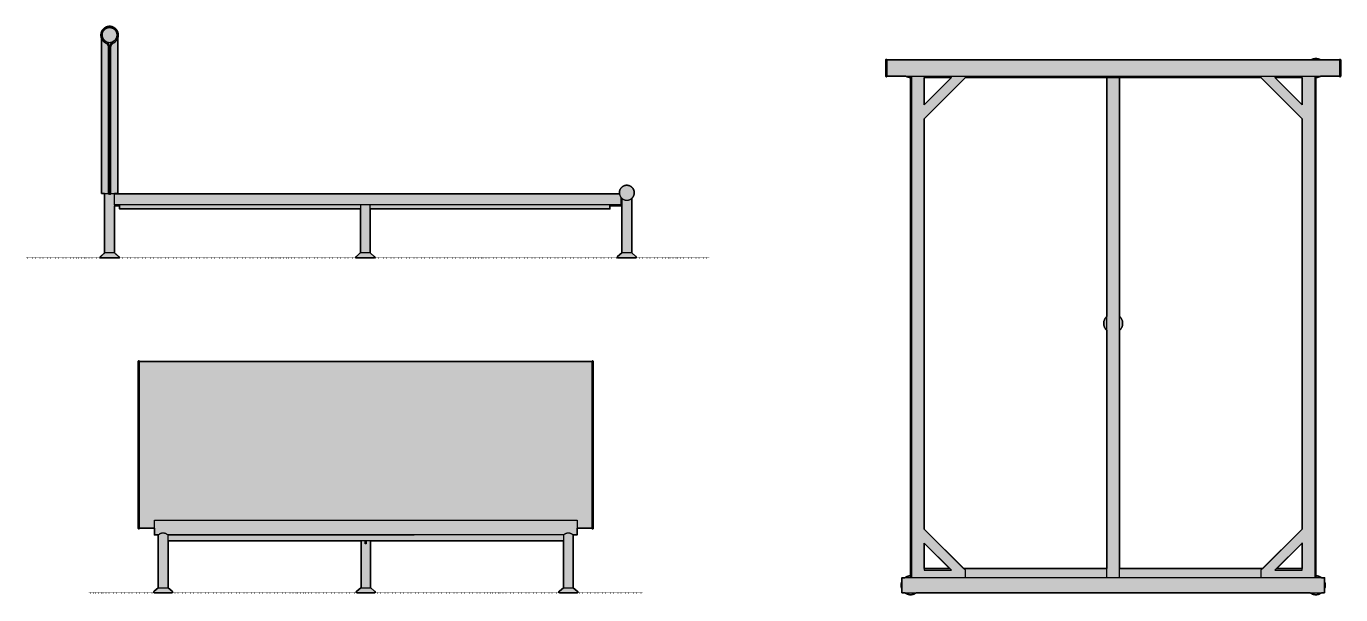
# Model space of a CAD drawing. Header units: millimetres. Extents: x 211 to 5492, y -1375 to 909.
import ezdxf

# ---------------------------------------------------------------- set-up
doc = ezdxf.new("R2010")
doc.units = ezdxf.units.MM
doc.linetypes.add('Dots', pattern=[1, 0, -1])
doc.layers.add('Blocks', color=7, linetype='Continuous')
doc.layers.add('Blocks$Fill', color=7, linetype='Continuous', true_color=0xffffff)
for name, color, linetype, lineweight, true_color in [('Blocks$Inner', 7, 'Continuous', 25, 0x007f00), ('Blocks$Outline', 7, 'Continuous', 35, 0xff3f3f), ('Groud', 7, 'Dots', 25, 0x243775)]:
    doc.layers.add(name, color=color, linetype=linetype, lineweight=lineweight, true_color=true_color)

# ---------------------------------------------------------------- blocks, each defined once
blk = doc.blocks.new('Tomoto bed 160x200 Top')
at = {"layer": 'Blocks$Fill'}
h = blk.add_hatch(color=256, dxfattribs=at)
h.paths.add_polyline_path([(1923.9, -863.3), (1912.2, -863.3), (1910.1, -864.9), (1908.9, -865.6), (1907.8, -866.3), (1906.7, -866.9), (1905.5, -867.5), (1904.3, -868), (1903.1, -868.6), (1901.8, -869), (1900.6, -869.5), (1899.3, -869.8), (1898, -870.2), (1896.7, -870.5), (1895.4, -870.7), (1894.1, -870.9), (1892.8, -871.1), (1891.5, -871.2), (1890.2, -871.3), (1888.9, -871.3), (1887.5, -871.3), (1886.2, -871.2), (1884.9, -871.1), (1883.6, -870.9), (1882.3, -870.7), (1881, -870.5), (1879.7, -870.2), (1878.4, -869.8), (1877.2, -869.5), (1875.9, -869), (1874.7, -868.6), (1873.5, -868), (1872.3, -867.5), (1871.1, -866.9), (1869.9, -866.3), (1868.8, -865.6), (1867.7, -864.9), (1866.6, -864.1), (1865.5, -863.3), (284, -863.3), (283.1, -864.1), (282, -864.9), (280.9, -865.6), (279.8, -866.3), (278.6, -866.9), (277.4, -867.5), (276.2, -868), (275, -868.6), (273.8, -869), (272.5, -869.5), (271.3, -869.8), (270, -870.2), (268.7, -870.5), (267.4, -870.7), (266.1, -870.9), (264.8, -871.1), (263.5, -871.2), (262.1, -871.3), (260.8, -871.3), (259.5, -871.3), (258.2, -871.2), (256.9, -871.1), (255.6, -870.9), (254.2, -870.7), (253, -870.5), (251.7, -870.2), (250.4, -869.8), (249.1, -869.5), (247.9, -869), (246.6, -868.6), (245.4, -868), (244.2, -867.5), (243, -866.9), (241.9, -866.3), (240.8, -865.6), (239.6, -864.9), (238.6, -864.1), (237.5, -863.3), (225.8, -863.3), (225.8, -848.1), (224.9, -845.6), (224.5, -844.4), (224.1, -843.1), (223.8, -841.8), (223.5, -840.5), (223.3, -839.2), (223.1, -837.9), (223, -836.6), (222.9, -835.3), (222.8, -834), (222.8, -832.6), (222.9, -831.3), (223, -830), (223.1, -828.7), (223.3, -827.4), (223.5, -826.1), (223.8, -824.8), (224.1, -823.5), (224.5, -822.2), (224.9, -821), (225.3, -819.7), (225.8, -818.5), (225.8, -803.3), (237.5, -803.3), (239.6, -801.8), (240.8, -801), (241.9, -800.4), (243, -799.7), (244.2, -799.1), (245.4, -798.6), (246.6, -798.1), (247.9, -797.6), (249.1, -797.2), (250.4, -796.8), (251.7, -796.4), (253, -796.1), (254.3, -795.9), (255.6, -795.7), (256.9, -795.5), (258.2, -795.4), (259.5, -795.3), (260.8, -795.3), (260.8, 1206.7), (258.3, 1206.8), (257.1, 1206.9), (255.8, 1207), (254.6, 1207.2), (253.3, 1207.4), (252.1, 1207.7), (250.9, 1208), (249.6, 1208.4), (248.4, 1208.8), (247.3, 1209.2), (246.1, 1209.7), (244.9, 1210.2), (243.8, 1210.7), (242.7, 1211.3), (241.6, 1211.9), (165.8, 1211.9), (165.8, 1211.9), (165.8, 1211.8), (165.7, 1211.7), (165.7, 1211.6), (165.7, 1211.5), (165.7, 1211.4), (165.6, 1211.4), (165.6, 1211.3), (165.5, 1211.2), (165.5, 1211.1), (165.4, 1211.1), (165.4, 1211), (165.3, 1210.9), (165.3, 1210.9), (165.2, 1210.8), (165.2, 1210.7), (165.1, 1210.7), (165.1, 1210.6), (165, 1210.5), (164.9, 1210.5), (164.9, 1210.4), (164.8, 1210.4), (164.7, 1210.3), (164.6, 1210.3), (164.6, 1210.3), (164.5, 1210.2), (164.4, 1210.2), (164.3, 1210.1), (164.3, 1210.1), (164.2, 1210.1), (164.1, 1210.1), (164, 1210), (163.9, 1210), (163.8, 1210), (163.8, 1210), (163.7, 1210), (163.6, 1210), (163.5, 1209.9), (163.4, 1209.9), (163.3, 1209.9), (163.2, 1209.9), (163.2, 1210), (163.1, 1210), (163, 1210), (162.9, 1210), (162.8, 1210), (162.7, 1210), (162.6, 1210), (162.6, 1210.1), (162.5, 1210.1), (162.4, 1210.1), (162.3, 1210.2), (162.2, 1210.2), (162.2, 1210.2), (162.1, 1210.3), (162, 1210.3), (161.9, 1210.4), (161.9, 1210.4), (161.8, 1210.5), (161.7, 1210.5), (161.7, 1210.6), (161.6, 1210.7), (161.5, 1210.7), (161.5, 1210.8), (161.4, 1210.8), (161.4, 1210.9), (161.3, 1211), (161.3, 1211.1), (161.2, 1211.1), (161.2, 1211.2), (161.1, 1211.3), (161.1, 1211.4), (161.1, 1211.4), (161, 1211.5), (161, 1211.6), (161, 1211.7), (161, 1211.8), (160.9, 1211.8), (160.9, 1211.9), (160.9, 1212), (160.9, 1212.1), (160.9, 1212.2), (160.9, 1212.3), (160.9, 1212.4), (160.9, 1212.4), (160.9, 1276.9), (160.9, 1276.9), (160.9, 1277.1), (160.9, 1277.2), (160.9, 1277.3), (160.9, 1277.4), (160.9, 1277.5), (160.9, 1277.5), (161, 1277.6), (161, 1277.7), (161, 1277.8), (161, 1277.9), (161.1, 1278), (161.1, 1278), (161.1, 1278.1), (161.2, 1278.2), (161.2, 1278.3), (161.3, 1278.3), (161.3, 1278.4), (161.4, 1278.5), (161.4, 1278.5), (161.5, 1278.6), (161.5, 1278.7), (161.6, 1278.7), (161.7, 1278.8), (161.7, 1278.8), (161.8, 1278.9), (161.9, 1279), (161.9, 1279), (162, 1279.1), (162.1, 1279.1), (162.2, 1279.1), (162.2, 1279.2), (162.3, 1279.2), (162.4, 1279.2), (162.5, 1279.3), (162.6, 1279.3), (162.6, 1279.3), (162.7, 1279.4), (162.8, 1279.4), (162.9, 1279.4), (163, 1279.4), (163.1, 1279.4), (163.2, 1279.4), (163.2, 1279.4), (163.3, 1279.4), (163.4, 1279.4), (163.5, 1279.4), (163.6, 1279.4), (163.7, 1279.4), (163.8, 1279.4), (163.8, 1279.4), (163.9, 1279.4), (164, 1279.4), (164.1, 1279.3), (164.2, 1279.3), (164.3, 1279.3), (164.3, 1279.2), (164.4, 1279.2), (164.5, 1279.2), (164.6, 1279.1), (164.6, 1279.1), (164.7, 1279), (164.8, 1279), (164.9, 1278.9), (164.9, 1278.9), (165, 1278.8), (165.1, 1278.8), (165.1, 1278.7), (165.2, 1278.7), (165.2, 1278.6), (165.3, 1278.5), (165.3, 1278.5), (165.4, 1278.4), (165.4, 1278.3), (165.5, 1278.2), (165.5, 1278.2), (165.6, 1278.1), (165.6, 1278), (165.7, 1277.9), (165.7, 1277.9), (165.7, 1277.8), (165.7, 1277.7), (165.8, 1277.6), (165.8, 1277.5), (165.8, 1277.4), (1869.6, 1277.4), (1871.9, 1278.7), (1873, 1279.2), (1874.2, 1279.8), (1875.4, 1280.3), (1876.7, 1280.7), (1877.9, 1281.1), (1879.2, 1281.4), (1880.4, 1281.8), (1881.7, 1282), (1883, 1282.2), (1884.3, 1282.4), (1885.6, 1282.6), (1886.9, 1282.6), (1888.2, 1282.7), (1889.5, 1282.7), (1890.8, 1282.6), (1892.1, 1282.6), (1893.4, 1282.4), (1894.7, 1282.2), (1896, 1282), (1897.2, 1281.8), (1898.5, 1281.4), (1899.8, 1281.1), (1901, 1280.7), (1902.2, 1280.3), (1903.4, 1279.8), (1904.6, 1279.2), (1905.8, 1278.7), (1907, 1278.1), (1908.1, 1277.4), (1983.9, 1277.4), (1984, 1277.7), (1984, 1277.8), (1984, 1277.9), (1984, 1277.9), (1984.1, 1278), (1984.1, 1278.1), (1984.2, 1278.2), (1984.2, 1278.2), (1984.2, 1278.3), (1984.3, 1278.4), (1984.3, 1278.5), (1984.4, 1278.5), (1984.5, 1278.6), (1984.5, 1278.7), (1984.6, 1278.7), (1984.6, 1278.8), (1984.7, 1278.8), (1984.8, 1278.9), (1984.8, 1278.9), (1984.9, 1279), (1985, 1279), (1985.1, 1279.1), (1985.1, 1279.1), (1985.2, 1279.2), (1985.3, 1279.2), (1985.4, 1279.2), (1985.4, 1279.3), (1985.5, 1279.3), (1985.6, 1279.3), (1985.7, 1279.4), (1985.8, 1279.4), (1985.9, 1279.4), (1985.9, 1279.4), (1986, 1279.4), (1986.1, 1279.4), (1986.2, 1279.4), (1986.3, 1279.4), (1986.4, 1279.4), (1986.5, 1279.4), (1986.5, 1279.4), (1986.6, 1279.4), (1986.7, 1279.4), (1986.8, 1279.4), (1986.9, 1279.4), (1987, 1279.4), (1987.1, 1279.3), (1987.1, 1279.3), (1987.2, 1279.3), (1987.3, 1279.2), (1987.4, 1279.2), (1987.5, 1279.2), (1987.5, 1279.1), (1987.6, 1279.1), (1987.7, 1279.1), (1987.8, 1279), (1987.8, 1279), (1987.9, 1278.9), (1988, 1278.8), (1988, 1278.8), (1988.1, 1278.7), (1988.1, 1278.7), (1988.2, 1278.6), (1988.3, 1278.5), (1988.3, 1278.5), (1988.4, 1278.4), (1988.4, 1278.3), (1988.5, 1278.3), (1988.5, 1278.2), (1988.5, 1278.1), (1988.6, 1278), (1988.6, 1278), (1988.7, 1277.9), (1988.7, 1277.8), (1988.7, 1277.7), (1988.7, 1277.6), (1988.8, 1277.5), (1988.8, 1277.5), (1988.8, 1277.4), (1988.8, 1277.3), (1988.8, 1277.2), (1988.8, 1277.1), (1988.8, 1277), (1988.8, 1276.9), (1988.8, 1212.4), (1988.8, 1212.3), (1988.8, 1212.2), (1988.8, 1212.1), (1988.8, 1212), (1988.8, 1211.9), (1988.8, 1211.8), (1988.7, 1211.8), (1988.7, 1211.7), (1988.7, 1211.6), (1988.7, 1211.5), (1988.6, 1211.4), (1988.6, 1211.4), (1988.5, 1211.3), (1988.5, 1211.2), (1988.5, 1211.1), (1988.4, 1211.1), (1988.4, 1211), (1988.3, 1210.9), (1988.3, 1210.8), (1988.2, 1210.8), (1988.1, 1210.7), (1988.1, 1210.7), (1988, 1210.6), (1988, 1210.5), (1987.9, 1210.5), (1987.8, 1210.4), (1987.7, 1210.4), (1987.7, 1210.3), (1987.6, 1210.3), (1987.5, 1210.2), (1987.5, 1210.2), (1987.4, 1210.2), (1987.3, 1210.1), (1987.2, 1210.1), (1987.1, 1210.1), (1987, 1210), (1987, 1210), (1986.9, 1210), (1986.8, 1210), (1986.7, 1210), (1986.6, 1210), (1986.5, 1210), (1986.5, 1209.9), (1986.4, 1209.9), (1986.3, 1209.9), (1986.2, 1209.9), (1986.1, 1210), (1986, 1210), (1985.9, 1210), (1985.9, 1210), (1985.8, 1210), (1985.7, 1210), (1985.6, 1210.1), (1985.5, 1210.1), (1985.4, 1210.1), (1985.4, 1210.1), (1985.3, 1210.2), (1985.2, 1210.2), (1985.1, 1210.3), (1985, 1210.3), (1985, 1210.3), (1984.9, 1210.4), (1984.8, 1210.4), (1984.8, 1210.5), (1984.7, 1210.5), (1984.6, 1210.6), (1984.6, 1210.7), (1984.5, 1210.7), (1984.5, 1210.8), (1984.4, 1210.9), (1984.3, 1210.9), (1984.3, 1211), (1984.2, 1211.1), (1984.2, 1211.1), (1984.2, 1211.2), (1984.1, 1211.3), (1984.1, 1211.4), (1984, 1211.4), (1984, 1211.5), (1984, 1211.6), (1983.9, 1211.7), (1983.9, 1211.8), (1983.9, 1211.9), (1983.9, 1211.9), (1908.1, 1211.9), (1905.9, 1210.7), (1904.8, 1210.2), (1903.6, 1209.7), (1902.4, 1209.2), (1901.2, 1208.8), (1900, 1208.4), (1898.8, 1208), (1897.6, 1207.7), (1896.4, 1207.4), (1895.1, 1207.2), (1893.9, 1207), (1892.6, 1206.9), (1891.4, 1206.8), (1890.1, 1206.7), (1888.9, 1206.7), (1888.9, -795.3), (1891.5, -795.4), (1892.8, -795.5), (1894.1, -795.7), (1895.4, -795.9), (1896.7, -796.1), (1898, -796.4), (1899.3, -796.8), (1900.6, -797.2), (1901.8, -797.6), (1903.1, -798.1), (1904.3, -798.6), (1905.5, -799.1), (1906.6, -799.7), (1907.8, -800.4), (1908.9, -801), (1910.1, -801.8), (1911.1, -802.5), (1912.2, -803.3), (1923.9, -803.3), (1923.9, -818.5), (1924.8, -821), (1925.2, -822.2), (1925.6, -823.5), (1925.9, -824.8), (1926.2, -826.1), (1926.4, -827.4), (1926.6, -828.7), (1926.7, -830), (1926.8, -831.3), (1926.9, -832.6), (1926.9, -834), (1926.8, -835.3), (1926.7, -836.6), (1926.6, -837.9), (1926.4, -839.2), (1926.2, -840.5), (1925.9, -841.8), (1925.6, -843.1), (1925.2, -844.4), (1924.8, -845.6), (1924.4, -846.9), (1923.9, -848.1)], flags=0)
h.paths.add_polyline_path([(1833.9, 1097.5), (1833.9, 1206.7), (1724.7, 1206.7)], flags=0)
h.paths.add_polyline_path([(315.8, 1097.5), (425, 1206.7), (315.8, 1206.7)], flags=0)
h.paths.add_polyline_path([(315.8, -765.3), (417, -765.3), (315.8, -664.1)], flags=0)
h.paths.add_polyline_path([(1833.9, -765.3), (1833.9, -664.1), (1732.7, -765.3)], flags=0)
h.paths.add_polyline_path([(1099.8, 247.3), (1101.8, 245.5), (1102.7, 244.5), (1103.6, 243.6), (1104.4, 242.5), (1105.2, 241.5), (1106, 240.4), (1106.7, 239.3), (1107.4, 238.2), (1108.1, 237.1), (1108.7, 235.9), (1109.3, 234.7), (1109.8, 233.5), (1110.3, 232.3), (1110.8, 231), (1111.2, 229.8), (1111.6, 228.5), (1111.9, 227.2), (1112.2, 225.9), (1112.4, 224.6), (1112.6, 223.3), (1112.7, 222), (1112.8, 220.7), (1112.8, 219.4), (1112.8, 218), (1112.8, 216.7), (1112.7, 215.4), (1112.6, 214.1), (1112.4, 212.8), (1112.2, 211.5), (1111.9, 210.2), (1111.6, 208.9), (1111.2, 207.6), (1110.8, 206.4), (1110.3, 205.1), (1109.8, 203.9), (1109.3, 202.7), (1108.7, 201.5), (1108.1, 200.3), (1107.4, 199.2), (1106.7, 198), (1106, 197), (1105.2, 195.9), (1104.4, 194.8), (1103.6, 193.8), (1102.7, 192.8), (1101.8, 191.9), (1100.8, 191), (1099.8, 190.1), (1099.8, -765.3), (1676.1, -765.3), (1833.9, -607.6), (1833.9, 1040.9), (1668.1, 1206.7), (1099.8, 1206.7)], flags=0)
h.paths.add_polyline_path([(1049.8, 190.1), (1047.9, 191.9), (1047, 192.8), (1046.1, 193.8), (1045.3, 194.8), (1044.5, 195.9), (1043.7, 197), (1042.9, 198), (1042.2, 199.2), (1041.6, 200.3), (1041, 201.5), (1040.4, 202.7), (1039.8, 203.9), (1039.4, 205.1), (1038.9, 206.4), (1038.5, 207.6), (1038.1, 208.9), (1037.8, 210.2), (1037.5, 211.5), (1037.3, 212.8), (1037.1, 214.1), (1037, 215.4), (1036.9, 216.7), (1036.9, 218), (1036.9, 219.4), (1036.9, 220.7), (1037, 222), (1037.1, 223.3), (1037.3, 224.6), (1037.5, 225.9), (1037.8, 227.2), (1038.1, 228.5), (1038.5, 229.8), (1038.9, 231), (1039.4, 232.3), (1039.8, 233.5), (1040.4, 234.7), (1041, 235.9), (1041.6, 237.1), (1042.2, 238.2), (1042.9, 239.3), (1043.7, 240.4), (1044.5, 241.5), (1045.3, 242.5), (1046.1, 243.6), (1047, 244.5), (1047.9, 245.5), (1048.9, 246.4), (1049.8, 247.3), (1049.8, 1206.7), (481.6, 1206.7), (315.8, 1040.9), (315.8, -607.6), (473.6, -765.3), (1049.8, -765.3)], flags=0)
at = {"layer": 'Blocks$Inner'}
for p, q in [((160.9, 1277.5), (161, 1277.6)), ((160.9, 1277.4), (160.9, 1277.5)), ((160.9, 1277.5), (160.9, 1277.5)), ((160.9, 1277.3), (160.9, 1277.4)), ((160.9, 1277.2), (160.9, 1277.3)), ((160.9, 1277.1), (160.9, 1277.2)), ((160.9, 1277), (160.9, 1277.1)), ((160.9, 1276.9), (160.9, 1277)), ((160.9, 1212.4), (160.9, 1276.9)), ((160.9, 1276.9), (160.9, 1276.9)), ((161, 1277.9), (161.1, 1278)), ((161, 1277.8), (161, 1277.9)), ((161, 1277.7), (161, 1277.8)), ((161, 1277.6), (161, 1277.7)), ((161.1, 1278.1), (161.2, 1278.2)), ((161.1, 1278), (161.1, 1278.1)), ((161.1, 1278), (161.1, 1278)), ((161.2, 1278.2), (161.2, 1278.3)), ((161.2, 1278.3), (161.3, 1278.3)), ((161.3, 1278.4), (161.4, 1278.5)), ((161.3, 1278.3), (161.3, 1278.4)), ((161.4, 1278.5), (161.5, 1278.6)), ((161.4, 1278.5), (161.4, 1278.5)), ((161.5, 1278.6), (161.5, 1278.7)), ((161.5, 1278.7), (161.6, 1278.7)), ((161.6, 1278.7), (161.7, 1278.8)), ((161.7, 1278.8), (161.8, 1278.9)), ((161.7, 1278.8), (161.7, 1278.8)), ((161.8, 1278.9), (161.9, 1279)), ((161.9, 1279), (162, 1279.1)), ((161.9, 1279), (161.9, 1279)), ((162, 1279.1), (162.1, 1279.1)), ((162.1, 1279.1), (162.2, 1279.1)), ((162.2, 1279.1), (162.2, 1279.2)), ((162.2, 1279.2), (162.3, 1279.2)), ((162.3, 1279.2), (162.4, 1279.2)), ((162.4, 1279.2), (162.5, 1279.3)), ((162.5, 1279.3), (162.6, 1279.3)), ((162.6, 1279.3), (162.7, 1279.4)), ((162.6, 1279.3), (162.6, 1279.3)), ((162.7, 1279.4), (162.8, 1279.4)), ((162.8, 1279.4), (162.9, 1279.4)), ((162.9, 1279.4), (163, 1279.4)), ((163, 1279.4), (163.1, 1279.4)), ((163.1, 1279.4), (163.2, 1279.4)), ((163.2, 1279.4), (163.2, 1279.4)), ((163.2, 1279.4), (163.3, 1279.4)), ((163.3, 1279.4), (163.4, 1279.4)), ((163.4, 1279.4), (163.5, 1279.4)), ((163.5, 1279.4), (163.6, 1279.4)), ((163.6, 1279.4), (163.7, 1279.4)), ((163.7, 1279.4), (163.8, 1279.4)), ((163.8, 1279.4), (163.8, 1279.4)), ((163.8, 1279.4), (163.9, 1279.4)), ((163.9, 1279.4), (164, 1279.4)), ((164, 1279.4), (164.1, 1279.3)), ((164.1, 1279.3), (164.2, 1279.3)), ((164.2, 1279.3), (164.3, 1279.3)), ((164.3, 1279.3), (164.3, 1279.2)), ((164.3, 1279.2), (164.4, 1279.2)), ((164.4, 1279.2), (164.5, 1279.2)), ((164.5, 1279.2), (164.6, 1279.1)), ((164.6, 1279.1), (164.6, 1279.1)), ((164.6, 1279.1), (164.7, 1279)), ((164.7, 1279), (164.8, 1279)), ((164.8, 1279), (164.9, 1278.9)), ((164.9, 1278.9), (164.9, 1278.9)), ((164.9, 1278.9), (165, 1278.8)), ((165, 1278.8), (165.1, 1278.8)), ((165.1, 1278.8), (165.1, 1278.7)), ((165.1, 1278.7), (165.2, 1278.7)), ((165.2, 1278.7), (165.2, 1278.6)), ((165.2, 1278.6), (165.3, 1278.5)), ((165.3, 1278.5), (165.3, 1278.5)), ((165.3, 1278.5), (165.4, 1278.4)), ((165.4, 1278.4), (165.4, 1278.3)), ((165.4, 1278.3), (165.5, 1278.2)), ((165.5, 1278.2), (165.5, 1278.2)), ((165.5, 1278.2), (165.6, 1278.1)), ((165.6, 1278.1), (165.6, 1278)), ((165.6, 1278), (165.7, 1277.9)), ((165.7, 1277.9), (165.7, 1277.9)), ((165.7, 1277.9), (165.7, 1277.8)), ((165.7, 1277.8), (165.7, 1277.7)), ((165.7, 1277.7), (165.8, 1277.6)), ((165.8, 1277.6), (165.8, 1277.5)), ((165.8, 1277.5), (165.8, 1277.4)), ((165.8, 1277.4), (165.8, 1277.4)), ((165.8, 1277.4), (165.8, 1211.9)), ((165.8, 1277.4), (1983.9, 1277.4)), ((1984, 1277.7), (1983.9, 1277.6)), ((1983.9, 1277.6), (1983.9, 1277.5)), ((1983.9, 1277.5), (1983.9, 1277.4)), ((1983.9, 1277.4), (1983.9, 1211.9)), ((1984.1, 1278), (1984, 1277.9)), ((1984, 1277.9), (1984, 1277.9)), ((1984, 1277.9), (1984, 1277.8)), ((1984, 1277.8), (1984, 1277.7)), ((1984.2, 1278.2), (1984.1, 1278.1)), ((1984.1, 1278.1), (1984.1, 1278)), ((1984.3, 1278.4), (1984.2, 1278.3)), ((1984.2, 1278.3), (1984.2, 1278.2)), ((1984.2, 1278.2), (1984.2, 1278.2)), ((1984.4, 1278.5), (1984.3, 1278.5)), ((1984.3, 1278.5), (1984.3, 1278.4)), ((1984.5, 1278.6), (1984.4, 1278.5)), ((1984.6, 1278.7), (1984.5, 1278.7)), ((1984.5, 1278.7), (1984.5, 1278.6)), ((1984.7, 1278.8), (1984.6, 1278.8)), ((1984.6, 1278.8), (1984.6, 1278.7)), ((1984.8, 1278.9), (1984.7, 1278.8)), ((1984.9, 1279), (1984.8, 1278.9)), ((1984.8, 1278.9), (1984.8, 1278.9)), ((1985, 1279), (1984.9, 1279)), ((1985.1, 1279.1), (1985, 1279)), ((1985.2, 1279.2), (1985.1, 1279.1)), ((1985.1, 1279.1), (1985.1, 1279.1)), ((1985.3, 1279.2), (1985.2, 1279.2)), ((1985.4, 1279.2), (1985.3, 1279.2)), ((1985.5, 1279.3), (1985.4, 1279.3)), ((1985.4, 1279.3), (1985.4, 1279.2)), ((1985.6, 1279.3), (1985.5, 1279.3)), ((1985.7, 1279.4), (1985.6, 1279.3)), ((1985.8, 1279.4), (1985.7, 1279.4)), ((1985.9, 1279.4), (1985.8, 1279.4)), ((1986, 1279.4), (1985.9, 1279.4)), ((1985.9, 1279.4), (1985.9, 1279.4)), ((1986.1, 1279.4), (1986, 1279.4)), ((1986.2, 1279.4), (1986.1, 1279.4)), ((1986.3, 1279.4), (1986.2, 1279.4)), ((1986.4, 1279.4), (1986.3, 1279.4)), ((1986.5, 1279.4), (1986.4, 1279.4)), ((1986.6, 1279.4), (1986.5, 1279.4)), ((1986.5, 1279.4), (1986.5, 1279.4)), ((1986.7, 1279.4), (1986.6, 1279.4)), ((1986.8, 1279.4), (1986.7, 1279.4)), ((1986.9, 1279.4), (1986.8, 1279.4)), ((1987, 1279.4), (1986.9, 1279.4)), ((1987.1, 1279.3), (1987, 1279.4)), ((1987.2, 1279.3), (1987.1, 1279.3)), ((1987.1, 1279.3), (1987.1, 1279.3)), ((1987.3, 1279.2), (1987.2, 1279.3)), ((1987.4, 1279.2), (1987.3, 1279.2)), ((1987.5, 1279.2), (1987.4, 1279.2)), ((1987.5, 1279.1), (1987.5, 1279.2)), ((1987.6, 1279.1), (1987.5, 1279.1)), ((1987.7, 1279.1), (1987.6, 1279.1)), ((1987.8, 1279), (1987.7, 1279.1)), ((1987.9, 1278.9), (1987.8, 1279)), ((1987.8, 1279), (1987.8, 1279)), ((1988, 1278.8), (1987.9, 1278.9)), ((1988.1, 1278.7), (1988, 1278.8)), ((1988, 1278.8), (1988, 1278.8)), ((1988.2, 1278.6), (1988.1, 1278.7)), ((1988.1, 1278.7), (1988.1, 1278.7)), ((1988.3, 1278.5), (1988.2, 1278.6)), ((1988.4, 1278.4), (1988.3, 1278.5)), ((1988.3, 1278.5), (1988.3, 1278.5)), ((1988.4, 1278.3), (1988.4, 1278.4)), ((1988.5, 1278.3), (1988.4, 1278.3)), ((1988.5, 1278.2), (1988.5, 1278.3)), ((1988.5, 1278.1), (1988.5, 1278.2)), ((1988.6, 1278), (1988.5, 1278.1)), ((1988.7, 1277.9), (1988.6, 1278)), ((1988.6, 1278), (1988.6, 1278)), ((1988.7, 1277.8), (1988.7, 1277.9)), ((1988.7, 1277.7), (1988.7, 1277.8)), ((1988.7, 1277.6), (1988.7, 1277.7)), ((1988.8, 1277.5), (1988.7, 1277.6)), ((1988.8, 1277.4), (1988.8, 1277.5)), ((1988.8, 1277.5), (1988.8, 1277.5)), ((1988.8, 1277.3), (1988.8, 1277.4)), ((1988.8, 1277.2), (1988.8, 1277.3)), ((1988.8, 1277.1), (1988.8, 1277.2)), ((1988.8, 1277), (1988.8, 1277.1)), ((1988.8, 1276.9), (1988.8, 1277)), ((1988.8, 1212.4), (1988.8, 1276.9)), ((160.9, 1212.3), (160.9, 1212.4)), ((160.9, 1212.4), (160.9, 1212.4)), ((160.9, 1212.2), (160.9, 1212.3)), ((160.9, 1212.1), (160.9, 1212.2)), ((160.9, 1212), (160.9, 1212.1)), ((160.9, 1211.9), (160.9, 1212)), ((160.9, 1211.8), (160.9, 1211.9)), ((161, 1211.8), (160.9, 1211.8)), ((161, 1211.7), (161, 1211.8)), ((161, 1211.6), (161, 1211.7)), ((161, 1211.5), (161, 1211.6)), ((161.1, 1211.4), (161, 1211.5)), ((161.1, 1211.3), (161.1, 1211.4)), ((161.1, 1211.4), (161.1, 1211.4)), ((161.2, 1211.2), (161.1, 1211.3)), ((161.2, 1211.1), (161.2, 1211.2)), ((161.3, 1211.1), (161.2, 1211.1)), ((161.3, 1211), (161.3, 1211.1)), ((161.4, 1210.9), (161.3, 1211)), ((161.4, 1210.8), (161.4, 1210.9)), ((161.5, 1210.8), (161.4, 1210.8)), ((161.5, 1210.7), (161.5, 1210.8)), ((161.6, 1210.7), (161.5, 1210.7)), ((161.7, 1210.6), (161.6, 1210.7)), ((161.7, 1210.5), (161.7, 1210.6)), ((161.8, 1210.5), (161.7, 1210.5)), ((161.9, 1210.4), (161.8, 1210.5)), ((162, 1210.3), (161.9, 1210.4)), ((161.9, 1210.4), (161.9, 1210.4)), ((162.1, 1210.3), (162, 1210.3)), ((162.2, 1210.2), (162.1, 1210.3)), ((162.3, 1210.2), (162.2, 1210.2)), ((162.2, 1210.2), (162.2, 1210.2)), ((162.4, 1210.1), (162.3, 1210.2)), ((162.5, 1210.1), (162.4, 1210.1)), ((162.6, 1210.1), (162.5, 1210.1)), ((162.6, 1210), (162.6, 1210.1)), ((162.7, 1210), (162.6, 1210)), ((162.8, 1210), (162.7, 1210)), ((162.9, 1210), (162.8, 1210)), ((163, 1210), (162.9, 1210)), ((163.1, 1210), (163, 1210)), ((163.2, 1210), (163.1, 1210)), ((163.2, 1209.9), (163.2, 1210)), ((163.3, 1209.9), (163.2, 1209.9)), ((163.4, 1209.9), (163.3, 1209.9)), ((163.5, 1209.9), (163.4, 1209.9)), ((163.6, 1210), (163.5, 1209.9)), ((163.7, 1210), (163.6, 1210)), ((163.8, 1210), (163.7, 1210)), ((163.9, 1210), (163.8, 1210)), ((163.8, 1210), (163.8, 1210)), ((164, 1210), (163.9, 1210)), ((164.1, 1210.1), (164, 1210)), ((164.2, 1210.1), (164.1, 1210.1)), ((164.3, 1210.1), (164.2, 1210.1)), ((164.4, 1210.2), (164.3, 1210.1)), ((164.3, 1210.1), (164.3, 1210.1)), ((164.5, 1210.2), (164.4, 1210.2)), ((164.6, 1210.3), (164.5, 1210.2)), ((164.7, 1210.3), (164.6, 1210.3)), ((164.6, 1210.3), (164.6, 1210.3)), ((164.8, 1210.4), (164.7, 1210.3)), ((164.9, 1210.4), (164.8, 1210.4)), ((165, 1210.5), (164.9, 1210.5)), ((164.9, 1210.5), (164.9, 1210.4)), ((165.1, 1210.6), (165, 1210.5)), ((165.2, 1210.7), (165.1, 1210.7)), ((165.1, 1210.7), (165.1, 1210.6)), ((165.3, 1210.9), (165.2, 1210.8)), ((165.2, 1210.8), (165.2, 1210.7)), ((165.4, 1211), (165.3, 1210.9)), ((165.3, 1210.9), (165.3, 1210.9)), ((165.5, 1211.1), (165.4, 1211.1)), ((165.4, 1211.1), (165.4, 1211)), ((165.6, 1211.3), (165.5, 1211.2)), ((165.5, 1211.2), (165.5, 1211.1)), ((165.7, 1211.4), (165.6, 1211.4)), ((165.6, 1211.4), (165.6, 1211.3)), ((165.8, 1211.8), (165.7, 1211.7)), ((165.7, 1211.7), (165.7, 1211.6)), ((165.7, 1211.6), (165.7, 1211.5)), ((165.7, 1211.5), (165.7, 1211.4)), ((165.8, 1211.9), (165.8, 1211.9)), ((165.8, 1211.9), (165.8, 1211.8)), ((260.8, 1211.9), (260.8, -803.3)), ((264.8, 1211.9), (264.8, -803.3)), ((1049.8, -803.3), (1049.8, 1211.9)), ((1099.8, -803.3), (1099.8, 1211.9)), ((1884.9, 1211.9), (1884.9, -803.3)), ((1888.9, 1211.9), (1888.9, -803.3)), ((1983.9, 1211.9), (1983.9, 1211.9)), ((1983.9, 1211.9), (1983.9, 1211.8)), ((1983.9, 1211.8), (1983.9, 1211.7)), ((1983.9, 1211.7), (1984, 1211.6)), ((1984, 1211.6), (1984, 1211.5)), ((1984, 1211.5), (1984, 1211.4)), ((1984, 1211.4), (1984.1, 1211.4)), ((1984.1, 1211.4), (1984.1, 1211.3)), ((1984.1, 1211.3), (1984.2, 1211.2)), ((1984.2, 1211.2), (1984.2, 1211.1)), ((1984.2, 1211.1), (1984.2, 1211.1)), ((1984.2, 1211.1), (1984.3, 1211)), ((1984.3, 1211), (1984.3, 1210.9)), ((1984.3, 1210.9), (1984.4, 1210.9)), ((1984.4, 1210.9), (1984.5, 1210.8)), ((1984.5, 1210.8), (1984.5, 1210.7)), ((1984.5, 1210.7), (1984.6, 1210.7)), ((1984.6, 1210.7), (1984.6, 1210.6)), ((1984.6, 1210.6), (1984.7, 1210.5)), ((1984.7, 1210.5), (1984.8, 1210.5)), ((1984.8, 1210.5), (1984.8, 1210.4)), ((1984.8, 1210.4), (1984.9, 1210.4)), ((1984.9, 1210.4), (1985, 1210.3)), ((1985, 1210.3), (1985, 1210.3)), ((1985, 1210.3), (1985.1, 1210.3)), ((1985.1, 1210.3), (1985.2, 1210.2)), ((1985.2, 1210.2), (1985.3, 1210.2)), ((1985.3, 1210.2), (1985.4, 1210.1)), ((1985.4, 1210.1), (1985.4, 1210.1)), ((1985.4, 1210.1), (1985.5, 1210.1)), ((1985.5, 1210.1), (1985.6, 1210.1)), ((1985.6, 1210.1), (1985.7, 1210)), ((1985.7, 1210), (1985.8, 1210)), ((1985.8, 1210), (1985.9, 1210)), ((1985.9, 1210), (1985.9, 1210)), ((1985.9, 1210), (1986, 1210)), ((1986, 1210), (1986.1, 1210)), ((1986.1, 1210), (1986.2, 1209.9)), ((1986.2, 1209.9), (1986.3, 1209.9)), ((1986.3, 1209.9), (1986.4, 1209.9)), ((1986.4, 1209.9), (1986.5, 1209.9)), ((1986.5, 1209.9), (1986.5, 1210)), ((1986.5, 1210), (1986.6, 1210)), ((1986.6, 1210), (1986.7, 1210)), ((1986.7, 1210), (1986.8, 1210)), ((1986.8, 1210), (1986.9, 1210)), ((1986.9, 1210), (1987, 1210)), ((1987, 1210), (1987.1, 1210.1)), ((1987, 1210), (1987, 1210)), ((1987.1, 1210.1), (1987.2, 1210.1)), ((1987.2, 1210.1), (1987.3, 1210.1)), ((1987.3, 1210.1), (1987.4, 1210.2)), ((1987.4, 1210.2), (1987.5, 1210.2)), ((1987.5, 1210.2), (1987.6, 1210.3)), ((1987.5, 1210.2), (1987.5, 1210.2)), ((1987.6, 1210.3), (1987.7, 1210.3)), ((1987.7, 1210.3), (1987.7, 1210.4)), ((1987.7, 1210.4), (1987.8, 1210.4)), ((1987.8, 1210.4), (1987.9, 1210.5)), ((1987.9, 1210.5), (1988, 1210.5)), ((1988, 1210.6), (1988.1, 1210.7)), ((1988, 1210.5), (1988, 1210.6)), ((1988.1, 1210.7), (1988.2, 1210.8)), ((1988.1, 1210.7), (1988.1, 1210.7)), ((1988.2, 1210.8), (1988.3, 1210.8)), ((1988.3, 1210.9), (1988.4, 1211)), ((1988.3, 1210.8), (1988.3, 1210.9)), ((1988.4, 1211), (1988.4, 1211.1)), ((1988.4, 1211.1), (1988.5, 1211.1)), ((1988.5, 1211.3), (1988.6, 1211.4)), ((1988.5, 1211.2), (1988.5, 1211.3)), ((1988.5, 1211.1), (1988.5, 1211.2)), ((1988.6, 1211.4), (1988.7, 1211.5)), ((1988.6, 1211.4), (1988.6, 1211.4)), ((1988.7, 1211.7), (1988.7, 1211.8)), ((1988.7, 1211.8), (1988.8, 1211.8)), ((1988.7, 1211.6), (1988.7, 1211.7)), ((1988.7, 1211.5), (1988.7, 1211.6)), ((1988.8, 1212.3), (1988.8, 1212.4)), ((1988.8, 1212.4), (1988.8, 1212.4)), ((1988.8, 1212.2), (1988.8, 1212.3)), ((1988.8, 1212.1), (1988.8, 1212.2)), ((1988.8, 1212), (1988.8, 1212.1)), ((1988.8, 1211.9), (1988.8, 1212)), ((1988.8, 1211.8), (1988.8, 1211.9)), ((315.8, -765.3), (417, -765.3)), ((1833.9, -765.3), (1732.7, -765.3)), ((1923.9, -803.3), (225.8, -803.3)), ((225.8, -803.3), (225.8, -863.3)), ((1923.9, -863.3), (1923.9, -803.3)), ((225.8, -863.3), (1923.9, -863.3))]:
    blk.add_line(p, q, dxfattribs=at)
for points in [[(1908.1, 1277.4), (1907, 1278.1), (1905.8, 1278.7), (1904.6, 1279.2), (1903.4, 1279.8), (1902.2, 1280.3), (1901, 1280.7), (1899.8, 1281.1), (1898.5, 1281.4), (1897.2, 1281.8), (1896, 1282), (1894.7, 1282.2), (1893.4, 1282.4), (1892.1, 1282.6), (1890.8, 1282.6), (1889.5, 1282.7), (1888.2, 1282.7), (1886.9, 1282.6), (1885.6, 1282.6), (1884.3, 1282.4), (1883, 1282.2), (1881.7, 1282), (1880.4, 1281.8), (1879.2, 1281.4), (1877.9, 1281.1), (1876.7, 1280.7), (1875.4, 1280.3), (1874.2, 1279.8), (1873, 1279.2), (1871.9, 1278.7), (1870.7, 1278.1), (1869.6, 1277.4)], [(165.8, 1211.9), (1983.9, 1211.9)], [(260.8, 1206.7), (259.6, 1206.7), (258.3, 1206.8), (257.1, 1206.9), (255.8, 1207), (254.6, 1207.2), (253.3, 1207.4), (252.1, 1207.7), (250.9, 1208), (249.6, 1208.4), (248.4, 1208.8), (247.3, 1209.2), (246.1, 1209.7), (244.9, 1210.2), (243.8, 1210.7), (242.7, 1211.3), (241.6, 1211.9)], [(481.6, -803.3), (481.6, -773.3), (315.8, -607.6), (315.8, 1040.9), (481.6, 1206.7), (481.6, 1211.9)], [(481.6, 1206.7), (1668.1, 1206.7)], [(1668.1, 1211.9), (1668.1, 1206.7), (1833.9, 1040.9), (1833.9, -607.6), (1668.1, -773.3), (1668.1, -803.3)], [(1908.1, 1211.9), (1907, 1211.3), (1905.9, 1210.7), (1904.8, 1210.2), (1903.6, 1209.7), (1902.4, 1209.2), (1901.2, 1208.8), (1900, 1208.4), (1898.8, 1208), (1897.6, 1207.7), (1896.4, 1207.4), (1895.1, 1207.2), (1893.9, 1207), (1892.6, 1206.9), (1891.4, 1206.8), (1890.1, 1206.7), (1888.9, 1206.7)], [(1049.8, 190.1), (1048.9, 191), (1047.9, 191.9), (1047, 192.8), (1046.1, 193.8), (1045.3, 194.8), (1044.5, 195.9), (1043.7, 197), (1042.9, 198), (1042.2, 199.2), (1041.6, 200.3), (1041, 201.5), (1040.4, 202.7), (1039.8, 203.9), (1039.4, 205.1), (1038.9, 206.4), (1038.5, 207.6), (1038.1, 208.9), (1037.8, 210.2), (1037.5, 211.5), (1037.3, 212.8), (1037.1, 214.1), (1037, 215.4), (1036.9, 216.7), (1036.9, 218), (1036.9, 219.4), (1036.9, 220.7), (1037, 222), (1037.1, 223.3), (1037.3, 224.6), (1037.5, 225.9), (1037.8, 227.2), (1038.1, 228.5), (1038.5, 229.8), (1038.9, 231), (1039.4, 232.3), (1039.8, 233.5), (1040.4, 234.7), (1041, 235.9), (1041.6, 237.1), (1042.2, 238.2), (1042.9, 239.3), (1043.7, 240.4), (1044.5, 241.5), (1045.3, 242.5), (1046.1, 243.6), (1047, 244.5), (1047.9, 245.5), (1048.9, 246.4), (1049.8, 247.3)], [(1099.8, 247.3), (1100.8, 246.4), (1101.8, 245.5), (1102.7, 244.5), (1103.6, 243.6), (1104.4, 242.5), (1105.2, 241.5), (1106, 240.4), (1106.7, 239.3), (1107.4, 238.2), (1108.1, 237.1), (1108.7, 235.9), (1109.3, 234.7), (1109.8, 233.5), (1110.3, 232.3), (1110.8, 231), (1111.2, 229.8), (1111.6, 228.5), (1111.9, 227.2), (1112.2, 225.9), (1112.4, 224.6), (1112.6, 223.3), (1112.7, 222), (1112.8, 220.7), (1112.8, 219.4), (1112.8, 218), (1112.8, 216.7), (1112.7, 215.4), (1112.6, 214.1), (1112.4, 212.8), (1112.2, 211.5), (1111.9, 210.2), (1111.6, 208.9), (1111.2, 207.6), (1110.8, 206.4), (1110.3, 205.1), (1109.8, 203.9), (1109.3, 202.7), (1108.7, 201.5), (1108.1, 200.3), (1107.4, 199.2), (1106.7, 198), (1106, 197), (1105.2, 195.9), (1104.4, 194.8), (1103.6, 193.8), (1102.7, 192.8), (1101.8, 191.9), (1100.8, 191), (1099.8, 190.1)], [(473.6, -765.3), (1049.8, -765.3)], [(1676.1, -765.3), (1099.8, -765.3)], [(225.8, -818.5), (225.3, -819.7), (224.9, -821), (224.5, -822.2), (224.1, -823.5), (223.8, -824.8), (223.5, -826.1), (223.3, -827.4), (223.1, -828.7), (223, -830), (222.9, -831.3), (222.8, -832.6), (222.8, -834), (222.9, -835.3), (223, -836.6), (223.1, -837.9), (223.3, -839.2), (223.5, -840.5), (223.8, -841.8), (224.1, -843.1), (224.5, -844.4), (224.9, -845.6), (225.3, -846.9), (225.8, -848.1)], [(237.5, -803.3), (238.6, -802.5), (239.6, -801.8), (240.8, -801), (241.9, -800.4), (243, -799.7), (244.2, -799.1), (245.4, -798.6), (246.6, -798.1), (247.9, -797.6), (249.1, -797.2), (250.4, -796.8), (251.7, -796.4), (253, -796.1), (254.3, -795.9), (255.6, -795.7), (256.9, -795.5), (258.2, -795.4), (259.5, -795.3), (260.8, -795.3)], [(1888.9, -795.3), (1890.2, -795.3), (1891.5, -795.4), (1892.8, -795.5), (1894.1, -795.7), (1895.4, -795.9), (1896.7, -796.1), (1898, -796.4), (1899.3, -796.8), (1900.6, -797.2), (1901.8, -797.6), (1903.1, -798.1), (1904.3, -798.6), (1905.5, -799.1), (1906.6, -799.7), (1907.8, -800.4), (1908.9, -801), (1910.1, -801.8), (1911.1, -802.5), (1912.2, -803.3)], [(1923.9, -848.1), (1924.4, -846.9), (1924.8, -845.6), (1925.2, -844.4), (1925.6, -843.1), (1925.9, -841.8), (1926.2, -840.5), (1926.4, -839.2), (1926.6, -837.9), (1926.7, -836.6), (1926.8, -835.3), (1926.9, -834), (1926.9, -832.6), (1926.8, -831.3), (1926.7, -830), (1926.6, -828.7), (1926.4, -827.4), (1926.2, -826.1), (1925.9, -824.8), (1925.6, -823.5), (1925.2, -822.2), (1924.8, -821), (1924.4, -819.7), (1923.9, -818.5)], [(237.5, -863.3), (238.6, -864.1), (239.6, -864.9), (240.8, -865.6), (241.9, -866.3), (243, -866.9), (244.2, -867.5), (245.4, -868), (246.6, -868.6), (247.9, -869), (249.1, -869.5), (250.4, -869.8), (251.7, -870.2), (253, -870.5), (254.2, -870.7), (255.6, -870.9), (256.9, -871.1), (258.2, -871.2), (259.5, -871.3), (260.8, -871.3), (262.1, -871.3), (263.5, -871.2), (264.8, -871.1), (266.1, -870.9), (267.4, -870.7), (268.7, -870.5), (270, -870.2), (271.3, -869.8), (272.5, -869.5), (273.8, -869), (275, -868.6), (276.2, -868), (277.4, -867.5), (278.6, -866.9), (279.8, -866.3), (280.9, -865.6), (282, -864.9), (283.1, -864.1), (284, -863.3)], [(1865.5, -863.3), (1866.6, -864.1), (1867.7, -864.9), (1868.8, -865.6), (1869.9, -866.3), (1871.1, -866.9), (1872.3, -867.5), (1873.5, -868), (1874.7, -868.6), (1875.9, -869), (1877.2, -869.5), (1878.4, -869.8), (1879.7, -870.2), (1881, -870.5), (1882.3, -870.7), (1883.6, -870.9), (1884.9, -871.1), (1886.2, -871.2), (1887.5, -871.3), (1888.9, -871.3), (1890.2, -871.3), (1891.5, -871.2), (1892.8, -871.1), (1894.1, -870.9), (1895.4, -870.7), (1896.7, -870.5), (1898, -870.2), (1899.3, -869.8), (1900.6, -869.5), (1901.8, -869), (1903.1, -868.6), (1904.3, -868), (1905.5, -867.5), (1906.7, -866.9), (1907.8, -866.3), (1908.9, -865.6), (1910.1, -864.9), (1911.1, -864.1), (1912.2, -863.3)]]:
    blk.add_lwpolyline(points, dxfattribs=at)
for points in [[(315.8, 1097.5), (315.8, 1206.7), (425, 1206.7)], [(1833.9, 1097.5), (1833.9, 1206.7), (1724.7, 1206.7)], [(315.8, -664.1), (315.8, -773.3), (425, -773.3)], [(1724.7, -773.3), (1833.9, -773.3), (1833.9, -664.1)]]:
    blk.add_lwpolyline(points, close=True, dxfattribs=at)
at = {"layer": 'Blocks$Outline'}
for points in [[(160.9, 1276.9), (160.9, 1277), (160.9, 1277.1), (160.9, 1277.2), (160.9, 1277.3), (160.9, 1277.4), (160.9, 1277.5), (160.9, 1277.5), (161, 1277.6), (161, 1277.7), (161, 1277.8), (161, 1277.9), (161.1, 1278), (161.1, 1278), (161.1, 1278.1), (161.2, 1278.2), (161.2, 1278.3), (161.3, 1278.3), (161.3, 1278.4), (161.4, 1278.5), (161.4, 1278.5), (161.5, 1278.6), (161.5, 1278.7), (161.6, 1278.7), (161.7, 1278.8), (161.7, 1278.8), (161.8, 1278.9), (161.9, 1279), (161.9, 1279), (162, 1279.1), (162.1, 1279.1), (162.2, 1279.1), (162.2, 1279.2), (162.3, 1279.2), (162.4, 1279.2), (162.5, 1279.3), (162.6, 1279.3), (162.6, 1279.3), (162.7, 1279.4), (162.8, 1279.4), (162.9, 1279.4), (163, 1279.4), (163.1, 1279.4), (163.2, 1279.4), (163.2, 1279.4), (163.3, 1279.4), (163.4, 1279.4), (163.5, 1279.4), (163.6, 1279.4), (163.7, 1279.4), (163.8, 1279.4), (163.8, 1279.4), (163.9, 1279.4), (164, 1279.4), (164.1, 1279.3), (164.2, 1279.3), (164.3, 1279.3), (164.3, 1279.2), (164.4, 1279.2), (164.5, 1279.2), (164.6, 1279.1), (164.6, 1279.1), (164.7, 1279), (164.8, 1279), (164.9, 1278.9), (164.9, 1278.9), (165, 1278.8), (165.1, 1278.8), (165.1, 1278.7), (165.2, 1278.7), (165.2, 1278.6), (165.3, 1278.5), (165.3, 1278.5), (165.4, 1278.4), (165.4, 1278.3), (165.5, 1278.2), (165.5, 1278.2), (165.6, 1278.1), (165.6, 1278), (165.7, 1277.9), (165.7, 1277.9), (165.7, 1277.8), (165.7, 1277.7), (165.8, 1277.6), (165.8, 1277.5), (165.8, 1277.4), (1869.6, 1277.4)], [(165.8, 1211.9), (165.8, 1211.9), (165.8, 1211.8), (165.7, 1211.7), (165.7, 1211.6), (165.7, 1211.5), (165.7, 1211.4), (165.6, 1211.4), (165.6, 1211.3), (165.5, 1211.2), (165.5, 1211.1), (165.4, 1211.1), (165.4, 1211), (165.3, 1210.9), (165.3, 1210.9), (165.2, 1210.8), (165.2, 1210.7), (165.1, 1210.7), (165.1, 1210.6), (165, 1210.5), (164.9, 1210.5), (164.9, 1210.4), (164.8, 1210.4), (164.7, 1210.3), (164.6, 1210.3), (164.6, 1210.3), (164.5, 1210.2), (164.4, 1210.2), (164.3, 1210.1), (164.3, 1210.1), (164.2, 1210.1), (164.1, 1210.1), (164, 1210), (163.9, 1210), (163.8, 1210), (163.8, 1210), (163.7, 1210), (163.6, 1210), (163.5, 1209.9), (163.4, 1209.9), (163.3, 1209.9), (163.2, 1209.9), (163.2, 1210), (163.1, 1210), (163, 1210), (162.9, 1210), (162.8, 1210), (162.7, 1210), (162.6, 1210), (162.6, 1210.1), (162.5, 1210.1), (162.4, 1210.1), (162.3, 1210.2), (162.2, 1210.2), (162.2, 1210.2), (162.1, 1210.3), (162, 1210.3), (161.9, 1210.4), (161.9, 1210.4), (161.8, 1210.5), (161.7, 1210.5), (161.7, 1210.6), (161.6, 1210.7), (161.5, 1210.7), (161.5, 1210.8), (161.4, 1210.8), (161.4, 1210.9), (161.3, 1211), (161.3, 1211.1), (161.2, 1211.1), (161.2, 1211.2), (161.1, 1211.3), (161.1, 1211.4), (161.1, 1211.4), (161, 1211.5), (161, 1211.6), (161, 1211.7), (161, 1211.8), (160.9, 1211.8), (160.9, 1211.9), (160.9, 1212), (160.9, 1212.1), (160.9, 1212.2), (160.9, 1212.3), (160.9, 1212.4), (160.9, 1212.4), (160.9, 1276.9), (160.9, 1276.9)], [(160.9, 1276.9), (160.9, 1276.9)], [(1869.6, 1277.4), (1870.7, 1278.1), (1871.9, 1278.7), (1873, 1279.2), (1874.2, 1279.8), (1875.4, 1280.3), (1876.7, 1280.7), (1877.9, 1281.1), (1879.2, 1281.4), (1880.4, 1281.8), (1881.7, 1282), (1883, 1282.2), (1884.3, 1282.4), (1885.6, 1282.6), (1886.9, 1282.6), (1888.2, 1282.7), (1889.5, 1282.7), (1890.8, 1282.6), (1892.1, 1282.6), (1893.4, 1282.4), (1894.7, 1282.2), (1896, 1282), (1897.2, 1281.8), (1898.5, 1281.4), (1899.8, 1281.1), (1901, 1280.7), (1902.2, 1280.3), (1903.4, 1279.8), (1904.6, 1279.2), (1905.8, 1278.7), (1907, 1278.1), (1908.1, 1277.4)], [(1908.1, 1277.4), (1983.9, 1277.4)], [(1983.9, 1277.4), (1983.9, 1277.5), (1983.9, 1277.6), (1984, 1277.7), (1984, 1277.8), (1984, 1277.9), (1984, 1277.9), (1984.1, 1278), (1984.1, 1278.1), (1984.2, 1278.2), (1984.2, 1278.2), (1984.2, 1278.3), (1984.3, 1278.4), (1984.3, 1278.5), (1984.4, 1278.5), (1984.5, 1278.6), (1984.5, 1278.7), (1984.6, 1278.7), (1984.6, 1278.8), (1984.7, 1278.8), (1984.8, 1278.9), (1984.8, 1278.9), (1984.9, 1279), (1985, 1279), (1985.1, 1279.1), (1985.1, 1279.1), (1985.2, 1279.2), (1985.3, 1279.2), (1985.4, 1279.2), (1985.4, 1279.3), (1985.5, 1279.3), (1985.6, 1279.3), (1985.7, 1279.4), (1985.8, 1279.4), (1985.9, 1279.4), (1985.9, 1279.4), (1986, 1279.4), (1986.1, 1279.4), (1986.2, 1279.4), (1986.3, 1279.4), (1986.4, 1279.4), (1986.5, 1279.4), (1986.5, 1279.4), (1986.6, 1279.4), (1986.7, 1279.4), (1986.8, 1279.4), (1986.9, 1279.4), (1987, 1279.4), (1987.1, 1279.3), (1987.1, 1279.3), (1987.2, 1279.3), (1987.3, 1279.2), (1987.4, 1279.2), (1987.5, 1279.2), (1987.5, 1279.1), (1987.6, 1279.1), (1987.7, 1279.1), (1987.8, 1279), (1987.8, 1279), (1987.9, 1278.9), (1988, 1278.8), (1988, 1278.8), (1988.1, 1278.7), (1988.1, 1278.7), (1988.2, 1278.6), (1988.3, 1278.5), (1988.3, 1278.5), (1988.4, 1278.4), (1988.4, 1278.3), (1988.5, 1278.3), (1988.5, 1278.2), (1988.5, 1278.1), (1988.6, 1278), (1988.6, 1278), (1988.7, 1277.9), (1988.7, 1277.8), (1988.7, 1277.7), (1988.7, 1277.6), (1988.8, 1277.5), (1988.8, 1277.5), (1988.8, 1277.4), (1988.8, 1277.3), (1988.8, 1277.2), (1988.8, 1277.1), (1988.8, 1277), (1988.8, 1276.9), (1988.8, 1212.4), (1988.8, 1212.4), (1988.8, 1212.3), (1988.8, 1212.2), (1988.8, 1212.1), (1988.8, 1212), (1988.8, 1211.9), (1988.8, 1211.8), (1988.7, 1211.8), (1988.7, 1211.7), (1988.7, 1211.6), (1988.7, 1211.5), (1988.6, 1211.4), (1988.6, 1211.4), (1988.5, 1211.3), (1988.5, 1211.2), (1988.5, 1211.1), (1988.4, 1211.1), (1988.4, 1211), (1988.3, 1210.9), (1988.3, 1210.8), (1988.2, 1210.8), (1988.1, 1210.7), (1988.1, 1210.7), (1988, 1210.6), (1988, 1210.5), (1987.9, 1210.5), (1987.8, 1210.4), (1987.7, 1210.4), (1987.7, 1210.3), (1987.6, 1210.3), (1987.5, 1210.2), (1987.5, 1210.2), (1987.4, 1210.2), (1987.3, 1210.1), (1987.2, 1210.1), (1987.1, 1210.1), (1987, 1210), (1987, 1210), (1986.9, 1210), (1986.8, 1210), (1986.7, 1210), (1986.6, 1210), (1986.5, 1210), (1986.5, 1209.9), (1986.4, 1209.9), (1986.3, 1209.9), (1986.2, 1209.9), (1986.1, 1210), (1986, 1210), (1985.9, 1210), (1985.9, 1210), (1985.8, 1210), (1985.7, 1210), (1985.6, 1210.1), (1985.5, 1210.1), (1985.4, 1210.1), (1985.4, 1210.1), (1985.3, 1210.2), (1985.2, 1210.2), (1985.1, 1210.3), (1985, 1210.3), (1985, 1210.3), (1984.9, 1210.4), (1984.8, 1210.4), (1984.8, 1210.5), (1984.7, 1210.5), (1984.6, 1210.6), (1984.6, 1210.7), (1984.5, 1210.7), (1984.5, 1210.8), (1984.4, 1210.9), (1984.3, 1210.9), (1984.3, 1211), (1984.2, 1211.1), (1984.2, 1211.1), (1984.2, 1211.2), (1984.1, 1211.3), (1984.1, 1211.4), (1984, 1211.4), (1984, 1211.5), (1984, 1211.6), (1983.9, 1211.7), (1983.9, 1211.8), (1983.9, 1211.9), (1983.9, 1211.9)], [(241.6, 1211.9), (165.8, 1211.9)], [(260.8, 1206.7), (259.6, 1206.7), (258.3, 1206.8), (257.1, 1206.9), (255.8, 1207), (254.6, 1207.2), (253.3, 1207.4), (252.1, 1207.7), (250.9, 1208), (249.6, 1208.4), (248.4, 1208.8), (247.3, 1209.2), (246.1, 1209.7), (244.9, 1210.2), (243.8, 1210.7), (242.7, 1211.3), (241.6, 1211.9)], [(260.8, -795.3), (260.8, 1206.7)], [(481.6, 1206.7), (315.8, 1040.9), (315.8, -607.6), (473.6, -765.3)], [(1049.8, 1206.7), (481.6, 1206.7)], [(1049.8, 247.3), (1049.8, 1206.7)], [(1668.1, 1206.7), (1099.8, 1206.7)], [(1099.8, 1206.7), (1099.8, 247.3)], [(1676.1, -765.3), (1833.9, -607.6), (1833.9, 1040.9), (1668.1, 1206.7)], [(1908.1, 1211.9), (1907, 1211.3), (1905.9, 1210.7), (1904.8, 1210.2), (1903.6, 1209.7), (1902.4, 1209.2), (1901.2, 1208.8), (1900, 1208.4), (1898.8, 1208), (1897.6, 1207.7), (1896.4, 1207.4), (1895.1, 1207.2), (1893.9, 1207), (1892.6, 1206.9), (1891.4, 1206.8), (1890.1, 1206.7), (1888.9, 1206.7)], [(1888.9, 1206.7), (1888.9, -795.3)], [(1983.9, 1211.9), (1908.1, 1211.9)], [(1049.8, 190.1), (1048.9, 191), (1047.9, 191.9), (1047, 192.8), (1046.1, 193.8), (1045.3, 194.8), (1044.5, 195.9), (1043.7, 197), (1042.9, 198), (1042.2, 199.2), (1041.6, 200.3), (1041, 201.5), (1040.4, 202.7), (1039.8, 203.9), (1039.4, 205.1), (1038.9, 206.4), (1038.5, 207.6), (1038.1, 208.9), (1037.8, 210.2), (1037.5, 211.5), (1037.3, 212.8), (1037.1, 214.1), (1037, 215.4), (1036.9, 216.7), (1036.9, 218), (1036.9, 219.4), (1036.9, 220.7), (1037, 222), (1037.1, 223.3), (1037.3, 224.6), (1037.5, 225.9), (1037.8, 227.2), (1038.1, 228.5), (1038.5, 229.8), (1038.9, 231), (1039.4, 232.3), (1039.8, 233.5), (1040.4, 234.7), (1041, 235.9), (1041.6, 237.1), (1042.2, 238.2), (1042.9, 239.3), (1043.7, 240.4), (1044.5, 241.5), (1045.3, 242.5), (1046.1, 243.6), (1047, 244.5), (1047.9, 245.5), (1048.9, 246.4), (1049.8, 247.3)], [(1099.8, 247.3), (1100.8, 246.4), (1101.8, 245.5), (1102.7, 244.5), (1103.6, 243.6), (1104.4, 242.5), (1105.2, 241.5), (1106, 240.4), (1106.7, 239.3), (1107.4, 238.2), (1108.1, 237.1), (1108.7, 235.9), (1109.3, 234.7), (1109.8, 233.5), (1110.3, 232.3), (1110.8, 231), (1111.2, 229.8), (1111.6, 228.5), (1111.9, 227.2), (1112.2, 225.9), (1112.4, 224.6), (1112.6, 223.3), (1112.7, 222), (1112.8, 220.7), (1112.8, 219.4), (1112.8, 218), (1112.8, 216.7), (1112.7, 215.4), (1112.6, 214.1), (1112.4, 212.8), (1112.2, 211.5), (1111.9, 210.2), (1111.6, 208.9), (1111.2, 207.6), (1110.8, 206.4), (1110.3, 205.1), (1109.8, 203.9), (1109.3, 202.7), (1108.7, 201.5), (1108.1, 200.3), (1107.4, 199.2), (1106.7, 198), (1106, 197), (1105.2, 195.9), (1104.4, 194.8), (1103.6, 193.8), (1102.7, 192.8), (1101.8, 191.9), (1100.8, 191), (1099.8, 190.1)], [(1049.8, -765.3), (1049.8, 190.1)], [(1099.8, 190.1), (1099.8, -765.3)], [(417, -765.3), (315.8, -664.1)], [(315.8, -664.1), (315.8, -765.3)], [(1833.9, -765.3), (1833.9, -664.1), (1732.7, -765.3)], [(315.8, -765.3), (417, -765.3)], [(473.6, -765.3), (1049.8, -765.3)], [(1099.8, -765.3), (1676.1, -765.3)], [(1732.7, -765.3), (1833.9, -765.3)], [(225.8, -848.1), (225.3, -846.9), (224.9, -845.6), (224.5, -844.4), (224.1, -843.1), (223.8, -841.8), (223.5, -840.5), (223.3, -839.2), (223.1, -837.9), (223, -836.6), (222.9, -835.3), (222.8, -834), (222.8, -832.6), (222.9, -831.3), (223, -830), (223.1, -828.7), (223.3, -827.4), (223.5, -826.1), (223.8, -824.8), (224.1, -823.5), (224.5, -822.2), (224.9, -821), (225.3, -819.7), (225.8, -818.5)], [(225.8, -818.5), (225.8, -803.3), (237.5, -803.3)], [(237.5, -803.3), (238.6, -802.5), (239.6, -801.8), (240.8, -801), (241.9, -800.4), (243, -799.7), (244.2, -799.1), (245.4, -798.6), (246.6, -798.1), (247.9, -797.6), (249.1, -797.2), (250.4, -796.8), (251.7, -796.4), (253, -796.1), (254.3, -795.9), (255.6, -795.7), (256.9, -795.5), (258.2, -795.4), (259.5, -795.3), (260.8, -795.3)], [(1888.9, -795.3), (1890.2, -795.3), (1891.5, -795.4), (1892.8, -795.5), (1894.1, -795.7), (1895.4, -795.9), (1896.7, -796.1), (1898, -796.4), (1899.3, -796.8), (1900.6, -797.2), (1901.8, -797.6), (1903.1, -798.1), (1904.3, -798.6), (1905.5, -799.1), (1906.6, -799.7), (1907.8, -800.4), (1908.9, -801), (1910.1, -801.8), (1911.1, -802.5), (1912.2, -803.3)], [(1912.2, -803.3), (1923.9, -803.3), (1923.9, -818.5)], [(1923.9, -818.5), (1924.4, -819.7), (1924.8, -821), (1925.2, -822.2), (1925.6, -823.5), (1925.9, -824.8), (1926.2, -826.1), (1926.4, -827.4), (1926.6, -828.7), (1926.7, -830), (1926.8, -831.3), (1926.9, -832.6), (1926.9, -834), (1926.8, -835.3), (1926.7, -836.6), (1926.6, -837.9), (1926.4, -839.2), (1926.2, -840.5), (1925.9, -841.8), (1925.6, -843.1), (1925.2, -844.4), (1924.8, -845.6), (1924.4, -846.9), (1923.9, -848.1)], [(237.5, -863.3), (225.8, -863.3), (225.8, -848.1)], [(284, -863.3), (283.1, -864.1), (282, -864.9), (280.9, -865.6), (279.8, -866.3), (278.6, -866.9), (277.4, -867.5), (276.2, -868), (275, -868.6), (273.8, -869), (272.5, -869.5), (271.3, -869.8), (270, -870.2), (268.7, -870.5), (267.4, -870.7), (266.1, -870.9), (264.8, -871.1), (263.5, -871.2), (262.1, -871.3), (260.8, -871.3), (259.5, -871.3), (258.2, -871.2), (256.9, -871.1), (255.6, -870.9), (254.2, -870.7), (253, -870.5), (251.7, -870.2), (250.4, -869.8), (249.1, -869.5), (247.9, -869), (246.6, -868.6), (245.4, -868), (244.2, -867.5), (243, -866.9), (241.9, -866.3), (240.8, -865.6), (239.6, -864.9), (238.6, -864.1), (237.5, -863.3)], [(1865.5, -863.3), (284, -863.3)], [(1912.2, -863.3), (1911.1, -864.1), (1910.1, -864.9), (1908.9, -865.6), (1907.8, -866.3), (1906.7, -866.9), (1905.5, -867.5), (1904.3, -868), (1903.1, -868.6), (1901.8, -869), (1900.6, -869.5), (1899.3, -869.8), (1898, -870.2), (1896.7, -870.5), (1895.4, -870.7), (1894.1, -870.9), (1892.8, -871.1), (1891.5, -871.2), (1890.2, -871.3), (1888.9, -871.3), (1887.5, -871.3), (1886.2, -871.2), (1884.9, -871.1), (1883.6, -870.9), (1882.3, -870.7), (1881, -870.5), (1879.7, -870.2), (1878.4, -869.8), (1877.2, -869.5), (1875.9, -869), (1874.7, -868.6), (1873.5, -868), (1872.3, -867.5), (1871.1, -866.9), (1869.9, -866.3), (1868.8, -865.6), (1867.7, -864.9), (1866.6, -864.1), (1865.5, -863.3)], [(1923.9, -863.3), (1912.2, -863.3)], [(1923.9, -848.1), (1923.9, -863.3)]]:
    blk.add_lwpolyline(points, dxfattribs=at)
for points in [[(315.8, 1097.5), (425, 1206.7), (315.8, 1206.7)], [(1833.9, 1097.5), (1833.9, 1206.7), (1724.7, 1206.7)]]:
    blk.add_lwpolyline(points, close=True, dxfattribs=at)
blk = doc.blocks.new('Tomoto bed 160x200 Front')
at = {"layer": 'Blocks$Fill'}
blk.add_hatch(color=256, dxfattribs=at).paths.add_polyline_path([(2021.9, 259.2), (2021.9, 259), (2021.9, 258.9), (2021.9, 258.8), (2021.9, 258.8), (2021.9, 258.7), (2022, 258.6), (2022, 258.5), (2022, 258.4), (2022, 258.4), (2022.1, 258.3), (2022.1, 258.2), (2022.1, 258.1), (2022.2, 258), (2022.2, 258), (2022.2, 257.9), (2022.3, 257.8), (2022.3, 257.7), (2022.4, 257.7), (2022.4, 257.6), (2022.5, 257.5), (2022.6, 257.5), (2022.6, 257.4), (2022.7, 257.4), (2022.7, 257.3), (2022.8, 257.3), (2022.9, 257.2), (2022.9, 257.1), (2023, 257.1), (2023.1, 257.1), (2023.2, 257), (2023.2, 257), (2023.3, 256.9), (2023.4, 256.9), (2023.5, 256.9), (2023.5, 256.8), (2023.6, 256.8), (2023.7, 256.8), (2023.8, 256.8), (2023.9, 256.7), (2024, 256.7), (2024, 256.7), (2024.1, 256.7), (2024.2, 256.7), (2024.3, 256.7), (2024.4, 256.7), (2024.5, 256.7), (2024.6, 256.7), (2024.6, 256.7), (2024.7, 256.7), (2024.8, 256.7), (2024.9, 256.7), (2025, 256.8), (2025.1, 256.8), (2025.1, 256.8), (2025.2, 256.8), (2025.3, 256.9), (2025.4, 256.9), (2025.5, 256.9), (2025.5, 257), (2025.6, 257), (2025.7, 257.1), (2025.8, 257.1), (2025.8, 257.1), (2025.9, 257.2), (2026, 257.3), (2026, 257.3), (2026.1, 257.4), (2026.2, 257.4), (2026.2, 257.5), (2026.3, 257.5), (2026.3, 257.6), (2026.4, 257.7), (2026.4, 257.7), (2026.5, 257.8), (2026.5, 257.9), (2026.6, 258), (2026.6, 258), (2026.6, 258.1), (2026.7, 258.2), (2026.7, 258.3), (2026.7, 258.4), (2026.8, 258.4), (2026.8, 258.5), (2026.8, 258.6), (2026.8, 258.7), (2026.8, 258.8), (2026.9, 258.8), (2026.9, 258.9), (2026.9, 259), (2026.9, 259.1), (2026.9, 259.2), (2026.9, 928.8), (2026.9, 928.9), (2026.9, 929), (2026.9, 929.1), (2026.8, 929.2), (2026.8, 929.3), (2026.8, 929.3), (2026.8, 929.4), (2026.8, 929.5), (2026.7, 929.6), (2026.7, 929.7), (2026.7, 929.8), (2026.6, 929.8), (2026.6, 929.9), (2026.6, 930), (2026.5, 930.1), (2026.5, 930.1), (2026.4, 930.2), (2026.4, 930.3), (2026.3, 930.3), (2026.2, 930.4), (2026.2, 930.5), (2026.1, 930.5), (2026.1, 930.6), (2026, 930.6), (2025.9, 930.7), (2025.9, 930.8), (2025.8, 930.8), (2025.7, 930.8), (2025.6, 930.9), (2025.6, 930.9), (2025.5, 931), (2025.4, 931), (2025.3, 931), (2025.3, 931.1), (2025.2, 931.1), (2025.1, 931.1), (2025, 931.2), (2024.9, 931.2), (2024.8, 931.2), (2024.8, 931.2), (2024.7, 931.2), (2024.6, 931.2), (2024.5, 931.2), (2024.4, 931.2), (2024.3, 931.2), (2024.2, 931.2), (2024.1, 931.2), (2024.1, 931.2), (2024, 931.2), (2023.9, 931.2), (2023.8, 931.2), (2023.7, 931.1), (2023.6, 931.1), (2023.6, 931.1), (2023.5, 931), (2023.4, 931), (2023.3, 931), (2023.2, 930.9), (2023.2, 930.9), (2023.1, 930.8), (2023, 930.8), (2023, 930.8), (2022.9, 930.7), (2022.8, 930.6), (2022.8, 930.6), (2022.7, 930.5), (2022.6, 930.5), (2022.6, 930.4), (2022.5, 930.3), (2022.5, 930.3), (2022.4, 930.2), (2022.4, 930.1), (2022.3, 930.1), (2022.3, 930), (2022.2, 929.9), (2022.2, 929.8), (2022.1, 929.8), (2022.1, 929.7), (2022.1, 929.6), (2022.1, 929.5), (2022, 929.4), (2022, 929.3), (2022, 929.3), (2022, 929.2), (2022, 929.1), (2021.9, 929), (2021.9, 928.9), (2021.9, 928.8), (2021.9, 928.8), (203.9, 928.8), (203.9, 928.8), (203.9, 928.9), (203.8, 929), (203.8, 929.1), (203.8, 929.2), (203.8, 929.3), (203.8, 929.3), (203.8, 929.4), (203.7, 929.5), (203.7, 929.6), (203.7, 929.7), (203.6, 929.8), (203.6, 929.8), (203.6, 929.9), (203.5, 930), (203.5, 930.1), (203.4, 930.1), (203.4, 930.2), (203.3, 930.3), (203.3, 930.3), (203.2, 930.4), (203.2, 930.5), (203.1, 930.5), (203, 930.6), (203, 930.6), (202.9, 930.7), (202.8, 930.8), (202.8, 930.8), (202.7, 930.8), (202.6, 930.9), (202.5, 930.9), (202.5, 931), (202.4, 931), (202.3, 931), (202.2, 931.1), (202.1, 931.1), (202.1, 931.1), (202, 931.2), (201.9, 931.2), (201.8, 931.2), (201.7, 931.2), (201.6, 931.2), (201.6, 931.2), (201.5, 931.2), (201.4, 931.2), (201.3, 931.2), (201.2, 931.2), (201.1, 931.2), (201, 931.2), (201, 931.2), (200.9, 931.2), (200.8, 931.2), (200.7, 931.1), (200.6, 931.1), (200.5, 931.1), (200.5, 931), (200.4, 931), (200.3, 931), (200.2, 930.9), (200.1, 930.9), (200.1, 930.8), (200, 930.8), (199.9, 930.8), (199.9, 930.7), (199.8, 930.6), (199.7, 930.6), (199.7, 930.5), (199.6, 930.5), (199.5, 930.4), (199.5, 930.3), (199.4, 930.3), (199.4, 930.2), (199.3, 930.1), (199.3, 930.1), (199.2, 930), (199.2, 929.9), (199.2, 929.8), (199.1, 929.8), (199.1, 929.7), (199.1, 929.6), (199, 929.5), (199, 929.4), (199, 929.3), (199, 929.3), (198.9, 929.2), (198.9, 929.1), (198.9, 929), (198.9, 928.9), (198.9, 928.8), (198.9, 928.8), (198.9, 259.1), (198.9, 259), (198.9, 258.9), (198.9, 258.8), (198.9, 258.8), (199, 258.7), (199, 258.6), (199, 258.5), (199, 258.4), (199.1, 258.4), (199.1, 258.3), (199.1, 258.2), (199.2, 258.1), (199.2, 258), (199.2, 258), (199.3, 257.9), (199.3, 257.8), (199.4, 257.7), (199.4, 257.7), (199.5, 257.6), (199.5, 257.5), (199.6, 257.5), (199.6, 257.4), (199.7, 257.4), (199.8, 257.3), (199.8, 257.3), (199.9, 257.2), (200, 257.1), (200, 257.1), (200.1, 257.1), (200.2, 257), (200.3, 257), (200.3, 256.9), (200.4, 256.9), (200.5, 256.9), (200.6, 256.8), (200.7, 256.8), (200.7, 256.8), (200.8, 256.8), (200.9, 256.7), (201, 256.7), (201.1, 256.7), (201.2, 256.7), (201.2, 256.7), (201.3, 256.7), (201.4, 256.7), (201.5, 256.7), (201.6, 256.7), (201.7, 256.7), (201.8, 256.7), (201.8, 256.7), (201.9, 256.7), (202, 256.8), (202.1, 256.8), (202.2, 256.8), (202.2, 256.8), (202.3, 256.9), (202.4, 256.9), (202.5, 256.9), (202.6, 257), (202.6, 257), (202.7, 257.1), (202.8, 257.1), (202.9, 257.1), (202.9, 257.2), (203, 257.3), (203.1, 257.3), (203.1, 257.4), (203.2, 257.4), (203.2, 257.5), (203.3, 257.5), (203.3, 257.6), (203.4, 257.7), (203.5, 257.7), (203.5, 257.8), (203.5, 257.9), (203.6, 258), (203.6, 258), (203.7, 258.1), (203.7, 258.2), (203.7, 258.3), (203.8, 258.4), (203.8, 258.4), (203.8, 258.5), (203.8, 258.6), (203.9, 258.7), (203.9, 258.8), (203.9, 258.8), (203.9, 258.9), (203.9, 259), (203.9, 259.1), (203.9, 259.2), (263.9, 259.2), (263.9, 232), (268.9, 232), (278.9, 232), (278.9, 20), (263, 6.3), (261.8, 5.2), (261.8, 5.1), (261.7, 5), (261.6, 5), (261.5, 4.9), (261.5, 4.8), (261.4, 4.7), (261.4, 4.6), (261.3, 4.6), (261.3, 4.5), (261.2, 4.4), (261.2, 4.3), (261.1, 4.2), (261.1, 4.1), (261, 4), (261, 3.9), (261, 3.8), (261, 3.7), (260.9, 3.6), (260.9, 3.5), (260.9, 3.4), (260.9, 3.3), (260.9, 3.2), (260.9, 3.1), (260.9, 3), (260.9, 2.9), (260.9, 2.8), (260.9, 2.7), (260.9, 2.6), (260.9, 2.5), (260.9, 2.3), (261, 2.2), (261, 2.1), (261, 2), (261.1, 2), (261.1, 1.9), (261.1, 1.8), (261.2, 1.7), (261.2, 1.6), (261.3, 1.5), (261.3, 1.4), (261.4, 1.3), (261.5, 1.2), (261.5, 1.1), (261.6, 1.1), (261.7, 1), (261.7, 0.9), (261.8, 0.8), (261.9, 0.8), (262, 0.7), (262, 0.6), (262.1, 0.6), (262.2, 0.5), (262.3, 0.4), (262.4, 0.4), (262.5, 0.3), (262.6, 0.3), (262.7, 0.3), (262.8, 0.2), (262.9, 0.2), (263, 0.1), (263.1, 0.1), (263.2, 0.1), (263.3, 0.1), (263.4, 0), (263.5, 0), (263.6, 0), (263.7, 0), (263.8, 0), (263.9, 0), (334, 0), (334.1, 0), (334.2, 0), (334.3, 0), (334.4, 0), (334.5, 0.1), (334.6, 0.1), (334.7, 0.1), (334.8, 0.1), (334.9, 0.2), (335, 0.2), (335.1, 0.3), (335.2, 0.3), (335.3, 0.3), (335.4, 0.4), (335.5, 0.4), (335.6, 0.5), (335.7, 0.6), (335.7, 0.6), (335.8, 0.7), (335.9, 0.8), (336, 0.8), (336.1, 0.9), (336.1, 1), (336.2, 1.1), (336.3, 1.1), (336.3, 1.2), (336.4, 1.3), (336.4, 1.4), (336.5, 1.5), (336.5, 1.6), (336.6, 1.7), (336.6, 1.8), (336.7, 1.9), (336.7, 2), (336.8, 2), (336.8, 2.1), (336.8, 2.2), (336.8, 2.3), (336.9, 2.5), (336.9, 2.6), (336.9, 2.7), (336.9, 2.8), (336.9, 2.9), (336.9, 3), (336.9, 3.1), (336.9, 3.2), (336.9, 3.3), (336.9, 3.4), (336.9, 3.5), (336.9, 3.6), (336.8, 3.7), (336.8, 3.8), (336.8, 3.9), (336.7, 4), (336.7, 4.1), (336.7, 4.2), (336.6, 4.3), (336.6, 4.4), (336.5, 4.5), (336.5, 4.6), (336.4, 4.6), (336.4, 4.7), (336.3, 4.8), (336.2, 4.9), (336.2, 5), (336.1, 5), (336, 5.1), (336, 5.2), (335.9, 5.3), (318.9, 20), (318.9, 20), (318.9, 209), (1093.9, 209), (1093.9, 20), (1092.9, 20), (1077.1, 6.3), (1075.9, 5.3), (1075.8, 5.1), (1075.7, 5), (1075.6, 5), (1075.6, 4.9), (1075.5, 4.8), (1075.4, 4.7), (1075.4, 4.6), (1075.3, 4.6), (1075.3, 4.5), (1075.2, 4.4), (1075.2, 4.3), (1075.1, 4.2), (1075.1, 4.1), (1075.1, 4), (1075, 3.9), (1075, 3.8), (1075, 3.7), (1075, 3.6), (1074.9, 3.5), (1074.9, 3.4), (1074.9, 3.3), (1074.9, 3.2), (1074.9, 3.1), (1074.9, 3), (1074.9, 2.9), (1074.9, 2.8), (1074.9, 2.7), (1074.9, 2.6), (1074.9, 2.5), (1075, 2.3), (1075, 2.2), (1075, 2.1), (1075.1, 2), (1075.1, 2), (1075.1, 1.9), (1075.2, 1.8), (1075.2, 1.7), (1075.3, 1.6), (1075.3, 1.5), (1075.4, 1.4), (1075.4, 1.3), (1075.5, 1.2), (1075.5, 1.1), (1075.6, 1.1), (1075.7, 1), (1075.7, 0.9), (1075.8, 0.8), (1075.9, 0.8), (1076, 0.7), (1076.1, 0.6), (1076.1, 0.6), (1076.2, 0.5), (1076.3, 0.4), (1076.4, 0.4), (1076.5, 0.3), (1076.6, 0.3), (1076.7, 0.3), (1076.8, 0.2), (1076.9, 0.2), (1077, 0.1), (1077.1, 0.1), (1077.2, 0.1), (1077.3, 0.1), (1077.4, 0), (1077.5, 0), (1077.6, 0), (1077.7, 0), (1077.8, 0), (1077.9, 0), (1148, 0), (1148.1, 0), (1148.2, 0), (1148.3, 0), (1148.4, 0), (1148.5, 0.1), (1148.6, 0.1), (1148.7, 0.1), (1148.8, 0.1), (1148.9, 0.2), (1149, 0.2), (1149.1, 0.3), (1149.2, 0.3), (1149.3, 0.3), (1149.4, 0.4), (1149.5, 0.4), (1149.6, 0.5), (1149.6, 0.6), (1149.7, 0.6), (1149.8, 0.7), (1149.9, 0.8), (1150, 0.8), (1150, 0.9), (1150.1, 1), (1150.2, 1.1), (1150.2, 1.1), (1150.3, 1.2), (1150.4, 1.3), (1150.4, 1.4), (1150.5, 1.5), (1150.5, 1.6), (1150.6, 1.7), (1150.6, 1.8), (1150.7, 1.9), (1150.7, 2), (1150.7, 2), (1150.8, 2.1), (1150.8, 2.2), (1150.8, 2.3), (1150.8, 2.5), (1150.9, 2.6), (1150.9, 2.7), (1150.9, 2.8), (1150.9, 2.9), (1150.9, 3), (1150.9, 3.1), (1150.9, 3.2), (1150.9, 3.3), (1150.9, 3.4), (1150.9, 3.5), (1150.8, 3.6), (1150.8, 3.7), (1150.8, 3.8), (1150.8, 3.9), (1150.7, 4), (1150.7, 4.1), (1150.7, 4.2), (1150.6, 4.3), (1150.6, 4.4), (1150.5, 4.5), (1150.5, 4.6), (1150.4, 4.6), (1150.3, 4.7), (1150.3, 4.8), (1150.2, 4.9), (1150.2, 5), (1150.1, 5), (1150, 5.1), (1149.9, 5.2), (1149.9, 5.3), (1132.9, 20), (1131.9, 20), (1131.9, 209), (1906.9, 209), (1906.9, 20), (1889.8, 5.2), (1889.8, 5.1), (1889.7, 5), (1889.6, 5), (1889.6, 4.9), (1889.5, 4.8), (1889.4, 4.7), (1889.4, 4.6), (1889.3, 4.6), (1889.3, 4.5), (1889.2, 4.4), (1889.2, 4.3), (1889.1, 4.2), (1889.1, 4.1), (1889, 4), (1889, 3.9), (1889, 3.8), (1889, 3.7), (1888.9, 3.6), (1888.9, 3.5), (1888.9, 3.4), (1888.9, 3.3), (1888.9, 3.2), (1888.9, 3.1), (1888.9, 3), (1888.9, 2.9), (1888.9, 2.8), (1888.9, 2.7), (1888.9, 2.6), (1888.9, 2.5), (1889, 2.3), (1889, 2.2), (1889, 2.1), (1889, 2), (1889.1, 2), (1889.1, 1.9), (1889.2, 1.8), (1889.2, 1.7), (1889.2, 1.6), (1889.3, 1.5), (1889.3, 1.4), (1889.4, 1.3), (1889.5, 1.2), (1889.5, 1.1), (1889.6, 1.1), (1889.7, 1), (1889.7, 0.9), (1889.8, 0.8), (1889.9, 0.8), (1890, 0.7), (1890, 0.6), (1890.1, 0.6), (1890.2, 0.5), (1890.3, 0.4), (1890.4, 0.4), (1890.5, 0.3), (1890.6, 0.3), (1890.7, 0.3), (1890.8, 0.2), (1890.9, 0.2), (1891, 0.1), (1891.1, 0.1), (1891.2, 0.1), (1891.3, 0.1), (1891.4, 0), (1891.5, 0), (1891.6, 0), (1891.7, 0), (1891.8, 0), (1891.9, 0), (1962, 0), (1962.1, 0), (1962.2, 0), (1962.3, 0), (1962.4, 0), (1962.5, 0.1), (1962.6, 0.1), (1962.7, 0.1), (1962.8, 0.1), (1962.9, 0.2), (1963, 0.2), (1963.1, 0.3), (1963.2, 0.3), (1963.3, 0.3), (1963.4, 0.4), (1963.5, 0.4), (1963.6, 0.5), (1963.7, 0.6), (1963.8, 0.6), (1963.8, 0.7), (1963.9, 0.8), (1964, 0.8), (1964.1, 0.9), (1964.1, 1), (1964.2, 1.1), (1964.3, 1.1), (1964.3, 1.2), (1964.4, 1.3), (1964.5, 1.4), (1964.5, 1.5), (1964.6, 1.6), (1964.6, 1.7), (1964.6, 1.8), (1964.7, 1.9), (1964.7, 2), (1964.8, 2), (1964.8, 2.1), (1964.8, 2.2), (1964.8, 2.3), (1964.9, 2.5), (1964.9, 2.6), (1964.9, 2.7), (1964.9, 2.8), (1964.9, 2.9), (1964.9, 3), (1964.9, 3.1), (1964.9, 3.2), (1964.9, 3.3), (1964.9, 3.4), (1964.9, 3.5), (1964.9, 3.6), (1964.8, 3.7), (1964.8, 3.8), (1964.8, 3.9), (1964.8, 4), (1964.7, 4.1), (1964.7, 4.2), (1964.6, 4.3), (1964.6, 4.4), (1964.5, 4.5), (1964.5, 4.6), (1964.4, 4.6), (1964.4, 4.7), (1964.3, 4.8), (1964.2, 4.9), (1964.2, 5), (1964.1, 5), (1964, 5.1), (1964, 5.2), (1963.9, 5.3), (1946.9, 20), (1946.9, 232), (1961.9, 232), (1961.9, 259.2)], flags=0)
at = {"layer": 'Blocks$Inner'}
for p, q in [((263.9, 292), (1961.9, 292)), ((263.9, 262), (263.9, 292)), ((1961.9, 292), (1961.9, 232)), ((263.9, 232), (263.9, 262)), ((268.9, 232), (263.9, 232)), ((278.9, 232), (268.9, 232)), ((280.5, 233), (278.9, 232)), ((282.3, 234.2), (280.5, 233)), ((283.5, 234.9), (282.3, 234.2)), ((284.8, 235.6), (283.5, 234.9)), ((286.2, 236.3), (284.8, 235.6)), ((286.9, 236.6), (286.2, 236.3)), ((287.7, 237), (286.9, 236.6)), ((288.5, 237.4), (287.7, 237)), ((289.3, 237.7), (288.5, 237.4)), ((290.2, 238), (289.3, 237.7)), ((291.1, 238.3), (290.2, 238)), ((292, 238.6), (291.1, 238.3)), ((292.9, 238.9), (292, 238.6)), ((293.4, 239), (292.9, 238.9)), ((293.9, 239.1), (293.4, 239)), ((294.4, 239.2), (293.9, 239.1)), ((294.9, 239.3), (294.4, 239.2)), ((295.4, 239.4), (294.9, 239.3)), ((295.9, 239.4), (295.4, 239.4)), ((296.4, 239.5), (295.9, 239.4)), ((296.9, 239.6), (296.4, 239.5)), ((297.4, 239.6), (296.9, 239.6)), ((297.9, 239.6), (297.4, 239.6)), ((298.4, 239.6), (297.9, 239.6)), ((298.9, 239.6), (298.4, 239.6)), ((299.4, 239.6), (298.9, 239.6)), ((299.9, 239.6), (299.4, 239.6)), ((300.4, 239.6), (299.9, 239.6)), ((301, 239.5), (300.4, 239.6)), ((301.5, 239.5), (301, 239.5)), ((302, 239.4), (301.5, 239.5)), ((302.5, 239.4), (302, 239.4)), ((303, 239.3), (302.5, 239.4)), ((303.4, 239.2), (303, 239.3)), ((303.9, 239.1), (303.4, 239.2)), ((304.4, 239), (303.9, 239.1)), ((304.9, 238.8), (304.4, 239)), ((305.8, 238.6), (304.9, 238.8)), ((306.7, 238.3), (305.8, 238.6)), ((307.6, 238), (306.7, 238.3)), ((308.5, 237.7), (307.6, 238)), ((309.3, 237.3), (308.5, 237.7)), ((310.1, 237), (309.3, 237.3)), ((310.9, 236.6), (310.1, 237)), ((311.6, 236.3), (310.9, 236.6)), ((313, 235.5), (311.6, 236.3)), ((314.3, 234.8), (313, 235.5)), ((315.5, 234.2), (314.3, 234.8)), ((317.3, 233), (315.5, 234.2)), ((318.9, 232), (317.3, 233)), ((318.9, 20), (318.9, 232)), ((318.9, 232), (1306.9, 232)), ((1906.9, 232), (318.9, 232)), ((1908.5, 233), (1906.9, 232)), ((1910.3, 234.2), (1908.5, 233)), ((1911.5, 234.8), (1910.3, 234.2)), ((1912.8, 235.5), (1911.5, 234.8)), ((1914.2, 236.3), (1912.8, 235.5)), ((1914.9, 236.6), (1914.2, 236.3)), ((1915.7, 237), (1914.9, 236.6)), ((1916.5, 237.3), (1915.7, 237)), ((1917.3, 237.7), (1916.5, 237.3)), ((1918.2, 238), (1917.3, 237.7)), ((1919.1, 238.3), (1918.2, 238)), ((1920, 238.6), (1919.1, 238.3)), ((1920.9, 238.8), (1920, 238.6)), ((1921.4, 239), (1920.9, 238.8)), ((1921.9, 239.1), (1921.4, 239)), ((1922.3, 239.2), (1921.9, 239.1)), ((1922.8, 239.3), (1922.3, 239.2)), ((1923.3, 239.4), (1922.8, 239.3)), ((1923.8, 239.4), (1923.3, 239.4)), ((1924.3, 239.5), (1923.8, 239.4)), ((1924.8, 239.5), (1924.3, 239.5)), ((1925.3, 239.6), (1924.8, 239.5)), ((1925.9, 239.6), (1925.3, 239.6)), ((1926.4, 239.6), (1925.9, 239.6)), ((1926.9, 239.6), (1926.4, 239.6)), ((1927.4, 239.6), (1926.9, 239.6)), ((1927.9, 239.6), (1927.4, 239.6)), ((1928.4, 239.6), (1927.9, 239.6)), ((1928.9, 239.6), (1928.4, 239.6)), ((1929.4, 239.5), (1928.9, 239.6)), ((1929.9, 239.4), (1929.4, 239.5)), ((1930.4, 239.4), (1929.9, 239.4)), ((1930.9, 239.3), (1930.4, 239.4)), ((1931.4, 239.2), (1930.9, 239.3)), ((1931.9, 239.1), (1931.4, 239.2)), ((1932.4, 239), (1931.9, 239.1)), ((1932.9, 238.9), (1932.4, 239)), ((1933.8, 238.6), (1932.9, 238.9)), ((1934.7, 238.3), (1933.8, 238.6)), ((1935.6, 238), (1934.7, 238.3)), ((1936.5, 237.7), (1935.6, 238)), ((1937.3, 237.4), (1936.5, 237.7)), ((1938.1, 237), (1937.3, 237.4)), ((1938.9, 236.6), (1938.1, 237)), ((1939.6, 236.3), (1938.9, 236.6)), ((1941, 235.6), (1939.6, 236.3)), ((1942.3, 234.9), (1941, 235.6)), ((1943.5, 234.2), (1942.3, 234.9)), ((1945.3, 233), (1943.5, 234.2)), ((1946.9, 232), (1945.3, 233)), ((1956.9, 232), (1946.9, 232)), ((1961.9, 232), (1956.9, 232)), ((1093.9, 20), (1093.9, 209)), ((1131.9, 209), (1131.9, 20))]:
    blk.add_line(p, q, dxfattribs=at)
for points in [[(263.9, 259.2), (203.9, 259.2), (203.9, 926.8), (203.9, 928.8), (203.9, 928.8), (203.9, 928.9), (203.8, 929), (203.8, 929.1), (203.8, 929.2), (203.8, 929.3), (203.8, 929.3), (203.8, 929.4), (203.7, 929.5), (203.7, 929.6), (203.7, 929.7), (203.6, 929.8), (203.6, 929.8), (203.6, 929.9), (203.5, 930), (203.5, 930.1), (203.4, 930.1), (203.4, 930.2), (203.3, 930.3), (203.3, 930.3), (203.2, 930.4), (203.2, 930.5), (203.1, 930.5), (203, 930.6), (203, 930.6), (202.9, 930.7), (202.8, 930.8), (202.8, 930.8), (202.7, 930.8), (202.6, 930.9), (202.5, 930.9), (202.5, 931), (202.4, 931), (202.3, 931), (202.2, 931.1), (202.1, 931.1), (202.1, 931.1), (202, 931.2), (201.9, 931.2), (201.8, 931.2), (201.7, 931.2), (201.6, 931.2), (201.6, 931.2), (201.5, 931.2), (201.4, 931.2), (201.3, 931.2), (201.2, 931.2), (201.1, 931.2), (201, 931.2), (201, 931.2), (200.9, 931.2), (200.8, 931.2), (200.7, 931.1), (200.6, 931.1), (200.5, 931.1), (200.5, 931), (200.4, 931), (200.3, 931), (200.2, 930.9), (200.1, 930.9), (200.1, 930.8), (200, 930.8), (199.9, 930.8), (199.9, 930.7), (199.8, 930.6), (199.7, 930.6), (199.7, 930.5), (199.6, 930.5), (199.5, 930.4), (199.5, 930.3), (199.4, 930.3), (199.4, 930.2), (199.3, 930.1), (199.3, 930.1), (199.2, 930), (199.2, 929.9), (199.2, 929.8), (199.1, 929.8), (199.1, 929.7), (199.1, 929.6), (199, 929.5), (199, 929.4), (199, 929.3), (199, 929.3), (198.9, 929.2), (198.9, 929.1), (198.9, 929), (198.9, 928.9), (198.9, 928.8), (198.9, 928.8), (198.9, 928.3), (198.9, 259.2), (198.9, 259.1), (198.9, 259), (198.9, 258.9), (198.9, 258.8), (198.9, 258.8), (199, 258.7), (199, 258.6), (199, 258.5), (199, 258.4), (199.1, 258.4), (199.1, 258.3), (199.1, 258.2), (199.2, 258.1), (199.2, 258), (199.2, 258), (199.3, 257.9), (199.3, 257.8), (199.4, 257.7), (199.4, 257.7), (199.5, 257.6), (199.5, 257.5), (199.6, 257.5), (199.6, 257.4), (199.7, 257.4), (199.8, 257.3), (199.8, 257.3), (199.9, 257.2), (200, 257.1), (200, 257.1), (200.1, 257.1), (200.2, 257), (200.3, 257), (200.3, 256.9), (200.4, 256.9), (200.5, 256.9), (200.6, 256.8), (200.7, 256.8), (200.7, 256.8), (200.8, 256.8), (200.9, 256.7), (201, 256.7), (201.1, 256.7), (201.2, 256.7), (201.2, 256.7), (201.3, 256.7), (201.4, 256.7), (201.5, 256.7), (201.6, 256.7), (201.7, 256.7), (201.8, 256.7), (201.8, 256.7), (201.9, 256.7), (202, 256.8), (202.1, 256.8), (202.2, 256.8), (202.2, 256.8), (202.3, 256.9), (202.4, 256.9), (202.5, 256.9), (202.6, 257), (202.6, 257), (202.7, 257.1), (202.8, 257.1), (202.9, 257.1), (202.9, 257.2), (203, 257.3), (203.1, 257.3), (203.1, 257.4), (203.2, 257.4), (203.2, 257.5), (203.3, 257.5), (203.3, 257.6), (203.4, 257.7), (203.5, 257.7), (203.5, 257.8), (203.5, 257.9), (203.6, 258), (203.6, 258), (203.7, 258.1), (203.7, 258.2), (203.7, 258.3), (203.8, 258.4), (203.8, 258.4), (203.8, 258.5), (203.8, 258.6), (203.9, 258.7), (203.9, 258.8), (203.9, 258.8), (203.9, 258.9), (203.9, 259), (203.9, 259.1), (203.9, 259.2)], [(2021.9, 928.8), (203.9, 928.8)], [(2021.9, 259.2), (2021.9, 259.1), (2021.9, 259), (2021.9, 258.9), (2021.9, 258.8), (2021.9, 258.8), (2021.9, 258.7), (2022, 258.6), (2022, 258.5), (2022, 258.4), (2022, 258.4), (2022.1, 258.3), (2022.1, 258.2), (2022.1, 258.1), (2022.2, 258), (2022.2, 258), (2022.2, 257.9), (2022.3, 257.8), (2022.3, 257.7), (2022.4, 257.7), (2022.4, 257.6), (2022.5, 257.5), (2022.6, 257.5), (2022.6, 257.4), (2022.7, 257.4), (2022.7, 257.3), (2022.8, 257.3), (2022.9, 257.2), (2022.9, 257.1), (2023, 257.1), (2023.1, 257.1), (2023.2, 257), (2023.2, 257), (2023.3, 256.9), (2023.4, 256.9), (2023.5, 256.9), (2023.5, 256.8), (2023.6, 256.8), (2023.7, 256.8), (2023.8, 256.8), (2023.9, 256.7), (2024, 256.7), (2024, 256.7), (2024.1, 256.7), (2024.2, 256.7), (2024.3, 256.7), (2024.4, 256.7), (2024.5, 256.7), (2024.6, 256.7), (2024.6, 256.7), (2024.7, 256.7), (2024.8, 256.7), (2024.9, 256.7), (2025, 256.8), (2025.1, 256.8), (2025.1, 256.8), (2025.2, 256.8), (2025.3, 256.9), (2025.4, 256.9), (2025.5, 256.9), (2025.5, 257), (2025.6, 257), (2025.7, 257.1), (2025.8, 257.1), (2025.8, 257.1), (2025.9, 257.2), (2026, 257.3), (2026, 257.3), (2026.1, 257.4), (2026.2, 257.4), (2026.2, 257.5), (2026.3, 257.5), (2026.3, 257.6), (2026.4, 257.7), (2026.4, 257.7), (2026.5, 257.8), (2026.5, 257.9), (2026.6, 258), (2026.6, 258), (2026.6, 258.1), (2026.7, 258.2), (2026.7, 258.3), (2026.7, 258.4), (2026.8, 258.4), (2026.8, 258.5), (2026.8, 258.6), (2026.8, 258.7), (2026.8, 258.8), (2026.9, 258.8), (2026.9, 258.9), (2026.9, 259), (2026.9, 259.1), (2026.9, 259.2), (2026.9, 928.3), (2026.9, 928.8), (2026.9, 928.8), (2026.9, 928.9), (2026.9, 929), (2026.9, 929.1), (2026.8, 929.2), (2026.8, 929.3), (2026.8, 929.3), (2026.8, 929.4), (2026.8, 929.5), (2026.7, 929.6), (2026.7, 929.7), (2026.7, 929.8), (2026.6, 929.8), (2026.6, 929.9), (2026.6, 930), (2026.5, 930.1), (2026.5, 930.1), (2026.4, 930.2), (2026.4, 930.3), (2026.3, 930.3), (2026.2, 930.4), (2026.2, 930.5), (2026.1, 930.5), (2026.1, 930.6), (2026, 930.6), (2025.9, 930.7), (2025.9, 930.8), (2025.8, 930.8), (2025.7, 930.8), (2025.6, 930.9), (2025.6, 930.9), (2025.5, 931), (2025.4, 931), (2025.3, 931), (2025.3, 931.1), (2025.2, 931.1), (2025.1, 931.1), (2025, 931.2), (2024.9, 931.2), (2024.8, 931.2), (2024.8, 931.2), (2024.7, 931.2), (2024.6, 931.2), (2024.5, 931.2), (2024.4, 931.2), (2024.3, 931.2), (2024.2, 931.2), (2024.1, 931.2), (2024.1, 931.2), (2024, 931.2), (2023.9, 931.2), (2023.8, 931.2), (2023.7, 931.1), (2023.6, 931.1), (2023.6, 931.1), (2023.5, 931), (2023.4, 931), (2023.3, 931), (2023.2, 930.9), (2023.2, 930.9), (2023.1, 930.8), (2023, 930.8), (2023, 930.8), (2022.9, 930.7), (2022.8, 930.6), (2022.8, 930.6), (2022.7, 930.5), (2022.6, 930.5), (2022.6, 930.4), (2022.5, 930.3), (2022.5, 930.3), (2022.4, 930.2), (2022.4, 930.1), (2022.3, 930.1), (2022.3, 930), (2022.2, 929.9), (2022.2, 929.8), (2022.1, 929.8), (2022.1, 929.7), (2022.1, 929.6), (2022.1, 929.5), (2022, 929.4), (2022, 929.3), (2022, 929.3), (2022, 929.2), (2022, 929.1), (2021.9, 929), (2021.9, 928.9), (2021.9, 928.8), (2021.9, 928.8), (2021.9, 926.8), (2021.9, 259.2), (1961.9, 259.2)], [(263.9, 0), (263.8, 0), (263.7, 0), (263.6, 0), (263.5, 0), (263.4, 0), (263.3, 0.1), (263.2, 0.1), (263.1, 0.1), (263, 0.1), (262.9, 0.2), (262.8, 0.2), (262.7, 0.3), (262.6, 0.3), (262.5, 0.3), (262.4, 0.4), (262.3, 0.4), (262.2, 0.5), (262.1, 0.6), (262, 0.6), (262, 0.7), (261.9, 0.8), (261.8, 0.8), (261.7, 0.9), (261.7, 1), (261.6, 1.1), (261.5, 1.1), (261.5, 1.2), (261.4, 1.3), (261.3, 1.4), (261.3, 1.5), (261.2, 1.6), (261.2, 1.7), (261.1, 1.8), (261.1, 1.9), (261.1, 2), (261, 2), (261, 2.1), (261, 2.2), (260.9, 2.3), (260.9, 2.5), (260.9, 2.6), (260.9, 2.7), (260.9, 2.8), (260.9, 2.9), (260.9, 3), (260.9, 3.1), (260.9, 3.2), (260.9, 3.3), (260.9, 3.4), (260.9, 3.5), (260.9, 3.6), (261, 3.7), (261, 3.8), (261, 3.9), (261, 4), (261.1, 4.1), (261.1, 4.2), (261.2, 4.3), (261.2, 4.4), (261.3, 4.5), (261.3, 4.6), (261.4, 4.6), (261.4, 4.7), (261.5, 4.8), (261.5, 4.9), (261.6, 5), (261.7, 5), (261.8, 5.1), (261.8, 5.2), (261.9, 5.3), (263, 6.3), (278.9, 20), (278.9, 232)], [(1906.9, 232), (1906.9, 20), (1906.9, 20), (1906.9, 20), (1891.1, 6.3), (1889.9, 5.3), (1889.8, 5.2), (1889.8, 5.1), (1889.7, 5), (1889.6, 5), (1889.6, 4.9), (1889.5, 4.8), (1889.4, 4.7), (1889.4, 4.6), (1889.3, 4.6), (1889.3, 4.5), (1889.2, 4.4), (1889.2, 4.3), (1889.1, 4.2), (1889.1, 4.1), (1889, 4), (1889, 3.9), (1889, 3.8), (1889, 3.7), (1888.9, 3.6), (1888.9, 3.5), (1888.9, 3.4), (1888.9, 3.3), (1888.9, 3.2), (1888.9, 3.1), (1888.9, 3), (1888.9, 2.9), (1888.9, 2.8), (1888.9, 2.7), (1888.9, 2.6), (1888.9, 2.5), (1889, 2.3), (1889, 2.2), (1889, 2.1), (1889, 2), (1889.1, 2), (1889.1, 1.9), (1889.2, 1.8), (1889.2, 1.7), (1889.2, 1.6), (1889.3, 1.5), (1889.3, 1.4), (1889.4, 1.3), (1889.5, 1.2), (1889.5, 1.1), (1889.6, 1.1), (1889.7, 1), (1889.7, 0.9), (1889.8, 0.8), (1889.9, 0.8), (1890, 0.7), (1890, 0.6), (1890.1, 0.6), (1890.2, 0.5), (1890.3, 0.4), (1890.4, 0.4), (1890.5, 0.3), (1890.6, 0.3), (1890.7, 0.3), (1890.8, 0.2), (1890.9, 0.2), (1891, 0.1), (1891.1, 0.1), (1891.2, 0.1), (1891.3, 0.1), (1891.4, 0), (1891.5, 0), (1891.6, 0), (1891.7, 0), (1891.8, 0), (1891.9, 0), (1961.9, 0), (1961.9, 0), (1962, 0), (1962.1, 0), (1962.2, 0), (1962.3, 0), (1962.4, 0), (1962.5, 0.1), (1962.6, 0.1), (1962.7, 0.1), (1962.8, 0.1), (1962.9, 0.2), (1963, 0.2), (1963.1, 0.3), (1963.2, 0.3), (1963.3, 0.3), (1963.4, 0.4), (1963.5, 0.4), (1963.6, 0.5), (1963.7, 0.6), (1963.8, 0.6), (1963.8, 0.7), (1963.9, 0.8), (1964, 0.8), (1964.1, 0.9), (1964.1, 1), (1964.2, 1.1), (1964.3, 1.1), (1964.3, 1.2), (1964.4, 1.3), (1964.5, 1.4), (1964.5, 1.5), (1964.6, 1.6), (1964.6, 1.7), (1964.6, 1.8), (1964.7, 1.9), (1964.7, 2), (1964.8, 2), (1964.8, 2.1), (1964.8, 2.2), (1964.8, 2.3), (1964.9, 2.5), (1964.9, 2.6), (1964.9, 2.7), (1964.9, 2.8), (1964.9, 2.9), (1964.9, 3), (1964.9, 3.1), (1964.9, 3.2), (1964.9, 3.3), (1964.9, 3.4), (1964.9, 3.5), (1964.9, 3.6), (1964.8, 3.7), (1964.8, 3.8), (1964.8, 3.9), (1964.8, 4), (1964.7, 4.1), (1964.7, 4.2), (1964.6, 4.3), (1964.6, 4.4), (1964.5, 4.5), (1964.5, 4.6), (1964.4, 4.6), (1964.4, 4.7), (1964.3, 4.8), (1964.2, 4.9), (1964.2, 5), (1964.1, 5), (1964, 5.1), (1964, 5.2), (1963.9, 5.3), (1962.8, 6.3), (1946.9, 20)], [(1906.9, 20), (1946.9, 20), (1946.9, 232)], [(1906.9, 209), (318.9, 209)], [(1114.9, 209), (1114.9, 197), (1110.8, 197), (1110.8, 209)], [(278.9, 20), (318.9, 20), (318.9, 20), (334.7, 6.3), (335.9, 5.3), (336, 5.2), (336, 5.1), (336.1, 5), (336.2, 5), (336.2, 4.9), (336.3, 4.8), (336.4, 4.7), (336.4, 4.6), (336.5, 4.6), (336.5, 4.5), (336.6, 4.4), (336.6, 4.3), (336.7, 4.2), (336.7, 4.1), (336.7, 4), (336.8, 3.9), (336.8, 3.8), (336.8, 3.7), (336.9, 3.6), (336.9, 3.5), (336.9, 3.4), (336.9, 3.3), (336.9, 3.2), (336.9, 3.1), (336.9, 3), (336.9, 2.9), (336.9, 2.8), (336.9, 2.7), (336.9, 2.6), (336.9, 2.5), (336.8, 2.3), (336.8, 2.2), (336.8, 2.1), (336.8, 2), (336.7, 2), (336.7, 1.9), (336.6, 1.8), (336.6, 1.7), (336.5, 1.6), (336.5, 1.5), (336.4, 1.4), (336.4, 1.3), (336.3, 1.2), (336.3, 1.1), (336.2, 1.1), (336.1, 1), (336.1, 0.9), (336, 0.8), (335.9, 0.8), (335.8, 0.7), (335.7, 0.6), (335.7, 0.6), (335.6, 0.5), (335.5, 0.4), (335.4, 0.4), (335.3, 0.3), (335.2, 0.3), (335.1, 0.3), (335, 0.2), (334.9, 0.2), (334.8, 0.1), (334.7, 0.1), (334.6, 0.1), (334.5, 0.1), (334.4, 0), (334.3, 0), (334.2, 0), (334.1, 0), (334, 0), (333.9, 0), (263.9, 0), (263.9, 0)]]:
    blk.add_lwpolyline(points, dxfattribs=at)
blk.add_lwpolyline([(1075.9, 5.3), (1077.1, 6.3), (1092.9, 20), (1132.9, 20), (1148.7, 6.3), (1149.9, 5.3), (1149.9, 5.2), (1150, 5.1), (1150.1, 5), (1150.2, 5), (1150.2, 4.9), (1150.3, 4.8), (1150.3, 4.7), (1150.4, 4.6), (1150.5, 4.6), (1150.5, 4.5), (1150.6, 4.4), (1150.6, 4.3), (1150.7, 4.2), (1150.7, 4.1), (1150.7, 4), (1150.8, 3.9), (1150.8, 3.8), (1150.8, 3.7), (1150.8, 3.6), (1150.9, 3.5), (1150.9, 3.4), (1150.9, 3.3), (1150.9, 3.2), (1150.9, 3.1), (1150.9, 3), (1150.9, 2.9), (1150.9, 2.8), (1150.9, 2.7), (1150.9, 2.6), (1150.8, 2.5), (1150.8, 2.3), (1150.8, 2.2), (1150.8, 2.1), (1150.7, 2), (1150.7, 2), (1150.7, 1.9), (1150.6, 1.8), (1150.6, 1.7), (1150.5, 1.6), (1150.5, 1.5), (1150.4, 1.4), (1150.4, 1.3), (1150.3, 1.2), (1150.2, 1.1), (1150.2, 1.1), (1150.1, 1), (1150, 0.9), (1150, 0.8), (1149.9, 0.8), (1149.8, 0.7), (1149.7, 0.6), (1149.6, 0.6), (1149.6, 0.5), (1149.5, 0.4), (1149.4, 0.4), (1149.3, 0.3), (1149.2, 0.3), (1149.1, 0.3), (1149, 0.2), (1148.9, 0.2), (1148.8, 0.1), (1148.7, 0.1), (1148.6, 0.1), (1148.5, 0.1), (1148.4, 0), (1148.3, 0), (1148.2, 0), (1148.1, 0), (1148, 0), (1147.9, 0), (1137.6, 0), (1088.1, 0), (1077.9, 0), (1077.8, 0), (1077.7, 0), (1077.6, 0), (1077.5, 0), (1077.4, 0), (1077.3, 0.1), (1077.2, 0.1), (1077.1, 0.1), (1077, 0.1), (1076.9, 0.2), (1076.8, 0.2), (1076.7, 0.3), (1076.6, 0.3), (1076.5, 0.3), (1076.4, 0.4), (1076.3, 0.4), (1076.2, 0.5), (1076.1, 0.6), (1076.1, 0.6), (1076, 0.7), (1075.9, 0.8), (1075.8, 0.8), (1075.7, 0.9), (1075.7, 1), (1075.6, 1.1), (1075.5, 1.1), (1075.5, 1.2), (1075.4, 1.3), (1075.4, 1.4), (1075.3, 1.5), (1075.3, 1.6), (1075.2, 1.7), (1075.2, 1.8), (1075.1, 1.9), (1075.1, 2), (1075.1, 2), (1075, 2.1), (1075, 2.2), (1075, 2.3), (1074.9, 2.5), (1074.9, 2.6), (1074.9, 2.7), (1074.9, 2.8), (1074.9, 2.9), (1074.9, 3), (1074.9, 3.1), (1074.9, 3.2), (1074.9, 3.3), (1074.9, 3.4), (1074.9, 3.5), (1075, 3.6), (1075, 3.7), (1075, 3.8), (1075, 3.9), (1075.1, 4), (1075.1, 4.1), (1075.1, 4.2), (1075.2, 4.3), (1075.2, 4.4), (1075.3, 4.5), (1075.3, 4.6), (1075.4, 4.6), (1075.4, 4.7), (1075.5, 4.8), (1075.6, 4.9), (1075.6, 5), (1075.7, 5), (1075.8, 5.1), (1075.9, 5.2)], close=True, dxfattribs=at)
at = {"layer": 'Blocks$Outline'}
for points in [[(203.9, 928.8), (203.9, 928.8), (203.9, 928.8), (203.9, 928.9), (203.8, 929), (203.8, 929.1), (203.8, 929.2), (203.8, 929.3), (203.8, 929.3), (203.8, 929.4), (203.7, 929.5), (203.7, 929.6), (203.7, 929.7), (203.6, 929.8), (203.6, 929.8), (203.6, 929.9), (203.5, 930), (203.5, 930.1), (203.4, 930.1), (203.4, 930.2), (203.3, 930.3), (203.3, 930.3), (203.2, 930.4), (203.2, 930.5), (203.1, 930.5), (203, 930.6), (203, 930.6), (202.9, 930.7), (202.8, 930.8), (202.8, 930.8), (202.7, 930.8), (202.6, 930.9), (202.5, 930.9), (202.5, 931), (202.4, 931), (202.3, 931), (202.2, 931.1), (202.1, 931.1), (202.1, 931.1), (202, 931.2), (201.9, 931.2), (201.8, 931.2), (201.7, 931.2), (201.6, 931.2), (201.6, 931.2), (201.5, 931.2), (201.4, 931.2), (201.3, 931.2), (201.2, 931.2), (201.1, 931.2), (201, 931.2), (201, 931.2), (200.9, 931.2), (200.8, 931.2), (200.7, 931.1), (200.6, 931.1), (200.5, 931.1), (200.5, 931), (200.4, 931), (200.3, 931), (200.2, 930.9), (200.1, 930.9), (200.1, 930.8), (200, 930.8), (199.9, 930.8), (199.9, 930.7), (199.8, 930.6), (199.7, 930.6), (199.7, 930.5), (199.6, 930.5), (199.5, 930.4), (199.5, 930.3), (199.4, 930.3), (199.4, 930.2), (199.3, 930.1), (199.3, 930.1), (199.2, 930), (199.2, 929.9), (199.2, 929.8), (199.1, 929.8), (199.1, 929.7), (199.1, 929.6), (199, 929.5), (199, 929.4), (199, 929.3), (199, 929.3), (198.9, 929.2), (198.9, 929.1), (198.9, 929), (198.9, 928.9), (198.9, 928.8), (198.9, 928.8), (198.9, 928.3), (198.9, 259.2), (198.9, 259.1), (198.9, 259), (198.9, 258.9), (198.9, 258.8), (198.9, 258.8), (199, 258.7), (199, 258.6), (199, 258.5), (199, 258.4), (199.1, 258.4), (199.1, 258.3), (199.1, 258.2), (199.2, 258.1), (199.2, 258), (199.2, 258), (199.3, 257.9), (199.3, 257.8), (199.4, 257.7), (199.4, 257.7), (199.5, 257.6), (199.5, 257.5), (199.6, 257.5), (199.6, 257.4), (199.7, 257.4), (199.8, 257.3), (199.8, 257.3), (199.9, 257.2), (200, 257.1), (200, 257.1), (200.1, 257.1), (200.2, 257), (200.3, 257), (200.3, 256.9), (200.4, 256.9), (200.5, 256.9), (200.6, 256.8), (200.7, 256.8), (200.7, 256.8), (200.8, 256.8), (200.9, 256.7), (201, 256.7), (201.1, 256.7), (201.2, 256.7), (201.2, 256.7), (201.3, 256.7), (201.4, 256.7), (201.5, 256.7), (201.6, 256.7), (201.7, 256.7), (201.8, 256.7), (201.8, 256.7), (201.9, 256.7), (202, 256.8), (202.1, 256.8), (202.2, 256.8), (202.2, 256.8), (202.3, 256.9), (202.4, 256.9), (202.5, 256.9), (202.6, 257), (202.6, 257), (202.7, 257.1), (202.8, 257.1), (202.9, 257.1), (202.9, 257.2), (203, 257.3), (203.1, 257.3), (203.1, 257.4), (203.2, 257.4), (203.2, 257.5), (203.3, 257.5), (203.3, 257.6), (203.4, 257.7), (203.5, 257.7), (203.5, 257.8), (203.5, 257.9), (203.6, 258), (203.6, 258), (203.7, 258.1), (203.7, 258.2), (203.7, 258.3), (203.8, 258.4), (203.8, 258.4), (203.8, 258.5), (203.8, 258.6), (203.9, 258.7), (203.9, 258.8), (203.9, 258.8), (203.9, 258.9), (203.9, 259), (203.9, 259.1), (203.9, 259.2)], [(2021.9, 928.8), (203.9, 928.8)], [(2021.9, 259.2), (2021.9, 259.1), (2021.9, 259), (2021.9, 258.9), (2021.9, 258.8), (2021.9, 258.8), (2021.9, 258.7), (2022, 258.6), (2022, 258.5), (2022, 258.4), (2022, 258.4), (2022.1, 258.3), (2022.1, 258.2), (2022.1, 258.1), (2022.2, 258), (2022.2, 258), (2022.2, 257.9), (2022.3, 257.8), (2022.3, 257.7), (2022.4, 257.7), (2022.4, 257.6), (2022.5, 257.5), (2022.6, 257.5), (2022.6, 257.4), (2022.7, 257.4), (2022.7, 257.3), (2022.8, 257.3), (2022.9, 257.2), (2022.9, 257.1), (2023, 257.1), (2023.1, 257.1), (2023.2, 257), (2023.2, 257), (2023.3, 256.9), (2023.4, 256.9), (2023.5, 256.9), (2023.5, 256.8), (2023.6, 256.8), (2023.7, 256.8), (2023.8, 256.8), (2023.9, 256.7), (2024, 256.7), (2024, 256.7), (2024.1, 256.7), (2024.2, 256.7), (2024.3, 256.7), (2024.4, 256.7), (2024.5, 256.7), (2024.6, 256.7), (2024.6, 256.7), (2024.7, 256.7), (2024.8, 256.7), (2024.9, 256.7), (2025, 256.8), (2025.1, 256.8), (2025.1, 256.8), (2025.2, 256.8), (2025.3, 256.9), (2025.4, 256.9), (2025.5, 256.9), (2025.5, 257), (2025.6, 257), (2025.7, 257.1), (2025.8, 257.1), (2025.8, 257.1), (2025.9, 257.2), (2026, 257.3), (2026, 257.3), (2026.1, 257.4), (2026.2, 257.4), (2026.2, 257.5), (2026.3, 257.5), (2026.3, 257.6), (2026.4, 257.7), (2026.4, 257.7), (2026.5, 257.8), (2026.5, 257.9), (2026.6, 258), (2026.6, 258), (2026.6, 258.1), (2026.7, 258.2), (2026.7, 258.3), (2026.7, 258.4), (2026.8, 258.4), (2026.8, 258.5), (2026.8, 258.6), (2026.8, 258.7), (2026.8, 258.8), (2026.9, 258.8), (2026.9, 258.9), (2026.9, 259), (2026.9, 259.1), (2026.9, 259.2), (2026.9, 928.3), (2026.9, 928.8), (2026.9, 928.8), (2026.9, 928.9), (2026.9, 929), (2026.9, 929.1), (2026.8, 929.2), (2026.8, 929.3), (2026.8, 929.3), (2026.8, 929.4), (2026.8, 929.5), (2026.7, 929.6), (2026.7, 929.7), (2026.7, 929.8), (2026.6, 929.8), (2026.6, 929.9), (2026.6, 930), (2026.5, 930.1), (2026.5, 930.1), (2026.4, 930.2), (2026.4, 930.3), (2026.3, 930.3), (2026.2, 930.4), (2026.2, 930.5), (2026.1, 930.5), (2026.1, 930.6), (2026, 930.6), (2025.9, 930.7), (2025.9, 930.8), (2025.8, 930.8), (2025.7, 930.8), (2025.6, 930.9), (2025.6, 930.9), (2025.5, 931), (2025.4, 931), (2025.3, 931), (2025.3, 931.1), (2025.2, 931.1), (2025.1, 931.1), (2025, 931.2), (2024.9, 931.2), (2024.8, 931.2), (2024.8, 931.2), (2024.7, 931.2), (2024.6, 931.2), (2024.5, 931.2), (2024.4, 931.2), (2024.3, 931.2), (2024.2, 931.2), (2024.1, 931.2), (2024.1, 931.2), (2024, 931.2), (2023.9, 931.2), (2023.8, 931.2), (2023.7, 931.1), (2023.6, 931.1), (2023.6, 931.1), (2023.5, 931), (2023.4, 931), (2023.3, 931), (2023.2, 930.9), (2023.2, 930.9), (2023.1, 930.8), (2023, 930.8), (2023, 930.8), (2022.9, 930.7), (2022.8, 930.6), (2022.8, 930.6), (2022.7, 930.5), (2022.6, 930.5), (2022.6, 930.4), (2022.5, 930.3), (2022.5, 930.3), (2022.4, 930.2), (2022.4, 930.1), (2022.3, 930.1), (2022.3, 930), (2022.2, 929.9), (2022.2, 929.8), (2022.1, 929.8), (2022.1, 929.7), (2022.1, 929.6), (2022.1, 929.5), (2022, 929.4), (2022, 929.3), (2022, 929.3), (2022, 929.2), (2022, 929.1), (2021.9, 929), (2021.9, 928.9), (2021.9, 928.8), (2021.9, 928.8)], [(203.9, 259.2), (263.9, 259.2)], [(278.9, 232), (278.9, 20), (263, 6.3), (261.9, 5.3), (261.8, 5.2), (261.8, 5.1), (261.7, 5), (261.6, 5), (261.5, 4.9), (261.5, 4.8), (261.4, 4.7), (261.4, 4.6), (261.3, 4.6), (261.3, 4.5), (261.2, 4.4), (261.2, 4.3), (261.1, 4.2), (261.1, 4.1), (261, 4), (261, 3.9), (261, 3.8), (261, 3.7), (260.9, 3.6), (260.9, 3.5), (260.9, 3.4), (260.9, 3.3), (260.9, 3.2), (260.9, 3.1), (260.9, 3), (260.9, 2.9), (260.9, 2.8), (260.9, 2.7), (260.9, 2.6), (260.9, 2.5), (260.9, 2.3), (261, 2.2), (261, 2.1), (261, 2), (261.1, 2), (261.1, 1.9), (261.1, 1.8), (261.2, 1.7), (261.2, 1.6), (261.3, 1.5), (261.3, 1.4), (261.4, 1.3), (261.5, 1.2), (261.5, 1.1), (261.6, 1.1), (261.7, 1), (261.7, 0.9), (261.8, 0.8), (261.9, 0.8), (262, 0.7), (262, 0.6), (262.1, 0.6), (262.2, 0.5), (262.3, 0.4), (262.4, 0.4), (262.5, 0.3), (262.6, 0.3), (262.7, 0.3), (262.8, 0.2), (262.9, 0.2), (263, 0.1), (263.1, 0.1), (263.2, 0.1), (263.3, 0.1), (263.4, 0), (263.5, 0), (263.6, 0), (263.7, 0), (263.8, 0), (263.9, 0)], [(263.9, 259.2), (263.9, 232), (268.9, 232), (278.9, 232)], [(1946.9, 232), (1956.9, 232), (1961.9, 232), (1961.9, 259.2)], [(1946.9, 20), (1946.9, 232)], [(1961.9, 259.2), (2021.9, 259.2)], [(318.9, 20), (318.9, 209)], [(318.9, 209), (1093.9, 209)], [(1093.9, 209), (1093.9, 20)], [(1131.9, 20), (1131.9, 209)], [(1131.9, 209), (1906.9, 209)], [(1906.9, 209), (1906.9, 20)], [(263.9, 0), (263.9, 0), (333.9, 0), (334, 0), (334.1, 0), (334.2, 0), (334.3, 0), (334.4, 0), (334.5, 0.1), (334.6, 0.1), (334.7, 0.1), (334.8, 0.1), (334.9, 0.2), (335, 0.2), (335.1, 0.3), (335.2, 0.3), (335.3, 0.3), (335.4, 0.4), (335.5, 0.4), (335.6, 0.5), (335.7, 0.6), (335.7, 0.6), (335.8, 0.7), (335.9, 0.8), (336, 0.8), (336.1, 0.9), (336.1, 1), (336.2, 1.1), (336.3, 1.1), (336.3, 1.2), (336.4, 1.3), (336.4, 1.4), (336.5, 1.5), (336.5, 1.6), (336.6, 1.7), (336.6, 1.8), (336.7, 1.9), (336.7, 2), (336.8, 2), (336.8, 2.1), (336.8, 2.2), (336.8, 2.3), (336.9, 2.5), (336.9, 2.6), (336.9, 2.7), (336.9, 2.8), (336.9, 2.9), (336.9, 3), (336.9, 3.1), (336.9, 3.2), (336.9, 3.3), (336.9, 3.4), (336.9, 3.5), (336.9, 3.6), (336.8, 3.7), (336.8, 3.8), (336.8, 3.9), (336.7, 4), (336.7, 4.1), (336.7, 4.2), (336.6, 4.3), (336.6, 4.4), (336.5, 4.5), (336.5, 4.6), (336.4, 4.6), (336.4, 4.7), (336.3, 4.8), (336.2, 4.9), (336.2, 5), (336.1, 5), (336, 5.1), (336, 5.2), (335.9, 5.3), (334.7, 6.3), (318.9, 20), (318.9, 20)], [(1075.9, 5.3), (1075.9, 5.2), (1075.8, 5.1), (1075.7, 5), (1075.6, 5), (1075.6, 4.9), (1075.5, 4.8), (1075.4, 4.7), (1075.4, 4.6), (1075.3, 4.6), (1075.3, 4.5), (1075.2, 4.4), (1075.2, 4.3), (1075.1, 4.2), (1075.1, 4.1), (1075.1, 4), (1075, 3.9), (1075, 3.8), (1075, 3.7), (1075, 3.6), (1074.9, 3.5), (1074.9, 3.4), (1074.9, 3.3), (1074.9, 3.2), (1074.9, 3.1), (1074.9, 3), (1074.9, 2.9), (1074.9, 2.8), (1074.9, 2.7), (1074.9, 2.6), (1074.9, 2.5), (1075, 2.3), (1075, 2.2), (1075, 2.1), (1075.1, 2), (1075.1, 2), (1075.1, 1.9), (1075.2, 1.8), (1075.2, 1.7), (1075.3, 1.6), (1075.3, 1.5), (1075.4, 1.4), (1075.4, 1.3), (1075.5, 1.2), (1075.5, 1.1), (1075.6, 1.1), (1075.7, 1), (1075.7, 0.9), (1075.8, 0.8), (1075.9, 0.8), (1076, 0.7), (1076.1, 0.6), (1076.1, 0.6), (1076.2, 0.5), (1076.3, 0.4), (1076.4, 0.4), (1076.5, 0.3), (1076.6, 0.3), (1076.7, 0.3), (1076.8, 0.2), (1076.9, 0.2), (1077, 0.1), (1077.1, 0.1), (1077.2, 0.1), (1077.3, 0.1), (1077.4, 0), (1077.5, 0), (1077.6, 0), (1077.7, 0), (1077.8, 0), (1077.9, 0), (1088.1, 0), (1137.6, 0), (1147.9, 0), (1148, 0), (1148.1, 0), (1148.2, 0), (1148.3, 0), (1148.4, 0), (1148.5, 0.1), (1148.6, 0.1), (1148.7, 0.1), (1148.8, 0.1), (1148.9, 0.2), (1149, 0.2), (1149.1, 0.3), (1149.2, 0.3), (1149.3, 0.3), (1149.4, 0.4), (1149.5, 0.4), (1149.6, 0.5), (1149.6, 0.6), (1149.7, 0.6), (1149.8, 0.7), (1149.9, 0.8), (1150, 0.8), (1150, 0.9), (1150.1, 1), (1150.2, 1.1), (1150.2, 1.1), (1150.3, 1.2), (1150.4, 1.3), (1150.4, 1.4), (1150.5, 1.5), (1150.5, 1.6), (1150.6, 1.7), (1150.6, 1.8), (1150.7, 1.9), (1150.7, 2), (1150.7, 2), (1150.8, 2.1), (1150.8, 2.2), (1150.8, 2.3), (1150.8, 2.5), (1150.9, 2.6), (1150.9, 2.7), (1150.9, 2.8), (1150.9, 2.9), (1150.9, 3), (1150.9, 3.1), (1150.9, 3.2), (1150.9, 3.3), (1150.9, 3.4), (1150.9, 3.5), (1150.8, 3.6), (1150.8, 3.7), (1150.8, 3.8), (1150.8, 3.9), (1150.7, 4), (1150.7, 4.1), (1150.7, 4.2), (1150.6, 4.3), (1150.6, 4.4), (1150.5, 4.5), (1150.5, 4.6), (1150.4, 4.6), (1150.3, 4.7), (1150.3, 4.8), (1150.2, 4.9), (1150.2, 5), (1150.1, 5), (1150, 5.1), (1149.9, 5.2), (1149.9, 5.3), (1148.7, 6.3), (1132.9, 20), (1131.9, 20)], [(1093.9, 20), (1092.9, 20), (1077.1, 6.3), (1075.9, 5.3)], [(1906.9, 20), (1891.1, 6.3), (1889.9, 5.3), (1889.8, 5.2), (1889.8, 5.1), (1889.7, 5), (1889.6, 5), (1889.6, 4.9), (1889.5, 4.8), (1889.4, 4.7), (1889.4, 4.6), (1889.3, 4.6), (1889.3, 4.5), (1889.2, 4.4), (1889.2, 4.3), (1889.1, 4.2), (1889.1, 4.1), (1889, 4), (1889, 3.9), (1889, 3.8), (1889, 3.7), (1888.9, 3.6), (1888.9, 3.5), (1888.9, 3.4), (1888.9, 3.3), (1888.9, 3.2), (1888.9, 3.1), (1888.9, 3), (1888.9, 2.9), (1888.9, 2.8), (1888.9, 2.7), (1888.9, 2.6), (1888.9, 2.5), (1889, 2.3), (1889, 2.2), (1889, 2.1), (1889, 2), (1889.1, 2), (1889.1, 1.9), (1889.2, 1.8), (1889.2, 1.7), (1889.2, 1.6), (1889.3, 1.5), (1889.3, 1.4), (1889.4, 1.3), (1889.5, 1.2), (1889.5, 1.1), (1889.6, 1.1), (1889.7, 1), (1889.7, 0.9), (1889.8, 0.8), (1889.9, 0.8), (1890, 0.7), (1890, 0.6), (1890.1, 0.6), (1890.2, 0.5), (1890.3, 0.4), (1890.4, 0.4), (1890.5, 0.3), (1890.6, 0.3), (1890.7, 0.3), (1890.8, 0.2), (1890.9, 0.2), (1891, 0.1), (1891.1, 0.1), (1891.2, 0.1), (1891.3, 0.1), (1891.4, 0), (1891.5, 0), (1891.6, 0), (1891.7, 0), (1891.8, 0), (1891.9, 0), (1961.9, 0), (1961.9, 0), (1962, 0), (1962.1, 0), (1962.2, 0), (1962.3, 0), (1962.4, 0), (1962.5, 0.1), (1962.6, 0.1), (1962.7, 0.1), (1962.8, 0.1), (1962.9, 0.2), (1963, 0.2), (1963.1, 0.3), (1963.2, 0.3), (1963.3, 0.3), (1963.4, 0.4), (1963.5, 0.4), (1963.6, 0.5), (1963.7, 0.6), (1963.8, 0.6), (1963.8, 0.7), (1963.9, 0.8), (1964, 0.8), (1964.1, 0.9), (1964.1, 1), (1964.2, 1.1), (1964.3, 1.1), (1964.3, 1.2), (1964.4, 1.3), (1964.5, 1.4), (1964.5, 1.5), (1964.6, 1.6), (1964.6, 1.7), (1964.6, 1.8), (1964.7, 1.9), (1964.7, 2), (1964.8, 2), (1964.8, 2.1), (1964.8, 2.2), (1964.8, 2.3), (1964.9, 2.5), (1964.9, 2.6), (1964.9, 2.7), (1964.9, 2.8), (1964.9, 2.9), (1964.9, 3), (1964.9, 3.1), (1964.9, 3.2), (1964.9, 3.3), (1964.9, 3.4), (1964.9, 3.5), (1964.9, 3.6), (1964.8, 3.7), (1964.8, 3.8), (1964.8, 3.9), (1964.8, 4), (1964.7, 4.1), (1964.7, 4.2), (1964.6, 4.3), (1964.6, 4.4), (1964.5, 4.5), (1964.5, 4.6), (1964.4, 4.6), (1964.4, 4.7), (1964.3, 4.8), (1964.2, 4.9), (1964.2, 5), (1964.1, 5), (1964, 5.1), (1964, 5.2), (1963.9, 5.3), (1962.8, 6.3), (1946.9, 20)]]:
    blk.add_lwpolyline(points, dxfattribs=at)
blk = doc.blocks.new('Tomoto bed 160x200 Side')
at = {"layer": 'Blocks$Fill'}
blk.add_hatch(color=256, dxfattribs=at).paths.add_polyline_path([(526.1, -1.6), (509, -16.4), (509, -16.4), (508.9, -16.5), (508.8, -16.6), (508.8, -16.7), (508.7, -16.8), (508.6, -16.8), (508.6, -16.9), (508.5, -17), (508.5, -17.1), (508.4, -17.2), (508.4, -17.3), (508.3, -17.4), (508.3, -17.5), (508.2, -17.6), (508.2, -17.7), (508.2, -17.8), (508.2, -17.9), (508.1, -18), (508.1, -18.1), (508.1, -18.2), (508.1, -18.3), (508.1, -18.4), (508.1, -18.5), (508.1, -18.6), (508.1, -18.7), (508.1, -18.8), (508.1, -18.9), (508.1, -19), (508.1, -19.1), (508.2, -19.2), (508.2, -19.3), (508.2, -19.4), (508.2, -19.5), (508.3, -19.6), (508.3, -19.7), (508.4, -19.8), (508.4, -19.9), (508.4, -20), (508.5, -20.1), (508.5, -20.2), (508.6, -20.3), (508.7, -20.3), (508.7, -20.4), (508.8, -20.5), (508.9, -20.6), (508.9, -20.7), (509, -20.7), (509.1, -20.8), (509.2, -20.9), (509.2, -20.9), (509.3, -21), (509.4, -21.1), (509.5, -21.1), (509.6, -21.2), (509.7, -21.2), (509.8, -21.3), (509.9, -21.3), (510, -21.4), (510.1, -21.4), (510.2, -21.4), (510.3, -21.5), (510.4, -21.5), (510.5, -21.5), (510.6, -21.5), (510.7, -21.5), (510.8, -21.6), (510.9, -21.6), (511, -21.6), (511.1, -21.6), (581.2, -21.6), (581.3, -21.6), (581.4, -21.6), (581.5, -21.5), (581.6, -21.5), (581.7, -21.5), (581.8, -21.5), (581.9, -21.5), (582, -21.4), (582.1, -21.4), (582.2, -21.4), (582.3, -21.3), (582.4, -21.3), (582.5, -21.2), (582.6, -21.2), (582.7, -21.1), (582.7, -21.1), (582.8, -21), (582.9, -20.9), (583, -20.9), (583.1, -20.8), (583.2, -20.7), (583.2, -20.7), (583.3, -20.6), (583.4, -20.5), (583.4, -20.4), (583.5, -20.3), (583.6, -20.3), (583.6, -20.2), (583.7, -20.1), (583.7, -20), (583.8, -19.9), (583.8, -19.8), (583.9, -19.7), (583.9, -19.6), (583.9, -19.5), (584, -19.4), (584, -19.3), (584, -19.2), (584, -19.1), (584, -19), (584.1, -18.9), (584.1, -18.8), (584.1, -18.7), (584.1, -18.6), (584.1, -18.5), (584.1, -18.4), (584.1, -18.3), (584.1, -18.2), (584, -18.1), (584, -18), (584, -17.9), (584, -17.8), (583.9, -17.7), (583.9, -17.6), (583.9, -17.5), (583.8, -17.4), (583.8, -17.3), (583.8, -17.2), (583.7, -17.1), (583.6, -17), (583.6, -16.9), (583.5, -16.8), (583.5, -16.8), (583.4, -16.7), (583.3, -16.6), (583.3, -16.5), (583.2, -16.4), (583.1, -16.4), (583, -16.3), (566.1, -1.6), (566.1, 187.4), (584.1, 187.4), (584.1, 191.4), (586.2, 191.4), (586.2, 175.4), (1554.4, 175.4), (1554.4, -1.6), (1553.4, -1.6), (1537.6, -15.3), (1536.4, -16.4), (1536.3, -16.4), (1536.2, -16.5), (1536.2, -16.6), (1536.1, -16.7), (1536, -16.8), (1536, -16.8), (1535.9, -16.9), (1535.9, -17), (1535.8, -17.1), (1535.8, -17.2), (1535.7, -17.3), (1535.7, -17.4), (1535.6, -17.5), (1535.6, -17.6), (1535.6, -17.7), (1535.5, -17.8), (1535.5, -17.9), (1535.5, -18), (1535.5, -18.1), (1535.5, -18.2), (1535.5, -18.3), (1535.4, -18.4), (1535.4, -18.5), (1535.4, -18.6), (1535.4, -18.7), (1535.4, -18.8), (1535.5, -18.9), (1535.5, -19), (1535.5, -19.1), (1535.5, -19.2), (1535.5, -19.3), (1535.6, -19.4), (1535.6, -19.5), (1535.6, -19.6), (1535.7, -19.7), (1535.7, -19.8), (1535.8, -19.9), (1535.8, -20), (1535.9, -20.1), (1535.9, -20.2), (1536, -20.3), (1536, -20.3), (1536.1, -20.4), (1536.2, -20.5), (1536.2, -20.6), (1536.3, -20.7), (1536.4, -20.7), (1536.4, -20.8), (1536.5, -20.9), (1536.6, -20.9), (1536.7, -21), (1536.8, -21.1), (1536.9, -21.1), (1536.9, -21.2), (1537, -21.2), (1537.1, -21.3), (1537.2, -21.3), (1537.3, -21.4), (1537.4, -21.4), (1537.5, -21.4), (1537.6, -21.5), (1537.7, -21.5), (1537.8, -21.5), (1537.9, -21.5), (1538, -21.5), (1538.1, -21.6), (1538.2, -21.6), (1538.3, -21.6), (1538.4, -21.6), (1608.5, -21.6), (1608.6, -21.6), (1608.8, -21.6), (1608.9, -21.5), (1609, -21.5), (1609.1, -21.5), (1609.2, -21.5), (1609.3, -21.5), (1609.4, -21.4), (1609.5, -21.4), (1609.6, -21.4), (1609.7, -21.3), (1609.7, -21.3), (1609.8, -21.2), (1609.9, -21.2), (1610, -21.1), (1610.1, -21.1), (1610.2, -21), (1610.3, -20.9), (1610.4, -20.9), (1610.4, -20.8), (1610.5, -20.7), (1610.6, -20.7), (1610.7, -20.6), (1610.7, -20.5), (1610.8, -20.4), (1610.9, -20.3), (1610.9, -20.3), (1611, -20.2), (1611, -20.1), (1611.1, -20), (1611.1, -19.9), (1611.2, -19.8), (1611.2, -19.7), (1611.3, -19.6), (1611.3, -19.5), (1611.3, -19.4), (1611.3, -19.3), (1611.4, -19.2), (1611.4, -19.1), (1611.4, -19), (1611.4, -18.9), (1611.4, -18.8), (1611.4, -18.7), (1611.4, -18.6), (1611.4, -18.5), (1611.4, -18.4), (1611.4, -18.3), (1611.4, -18.2), (1611.4, -18.1), (1611.4, -18), (1611.4, -17.9), (1611.3, -17.8), (1611.3, -17.7), (1611.3, -17.6), (1611.2, -17.5), (1611.2, -17.4), (1611.2, -17.3), (1611.1, -17.2), (1611.1, -17.1), (1611, -17), (1611, -16.9), (1610.9, -16.8), (1610.8, -16.8), (1610.8, -16.7), (1610.7, -16.6), (1610.6, -16.5), (1610.6, -16.4), (1610.5, -16.4), (1610.4, -16.3), (1609.3, -15.3), (1593.4, -1.6), (1592.4, -1.6), (1592.4, 175.4), (2556.1, 175.4), (2556.1, 187.4), (2604.1, 187.4), (2604.1, -1.6), (2587, -16.4), (2587, -16.4), (2586.9, -16.5), (2586.8, -16.6), (2586.8, -16.7), (2586.7, -16.8), (2586.6, -16.8), (2586.6, -16.9), (2586.5, -17), (2586.5, -17.1), (2586.4, -17.2), (2586.4, -17.3), (2586.3, -17.4), (2586.3, -17.5), (2586.2, -17.6), (2586.2, -17.7), (2586.2, -17.8), (2586.2, -17.9), (2586.1, -18), (2586.1, -18.1), (2586.1, -18.2), (2586.1, -18.3), (2586.1, -18.4), (2586.1, -18.5), (2586.1, -18.6), (2586.1, -18.7), (2586.1, -18.8), (2586.1, -18.9), (2586.1, -19), (2586.1, -19.1), (2586.2, -19.2), (2586.2, -19.3), (2586.2, -19.4), (2586.2, -19.5), (2586.3, -19.6), (2586.3, -19.7), (2586.4, -19.8), (2586.4, -19.9), (2586.4, -20), (2586.5, -20.1), (2586.5, -20.2), (2586.6, -20.3), (2586.7, -20.3), (2586.7, -20.4), (2586.8, -20.5), (2586.9, -20.6), (2586.9, -20.7), (2587, -20.7), (2587.1, -20.8), (2587.2, -20.9), (2587.2, -20.9), (2587.3, -21), (2587.4, -21.1), (2587.5, -21.1), (2587.6, -21.2), (2587.7, -21.2), (2587.8, -21.3), (2587.9, -21.3), (2588, -21.4), (2588.1, -21.4), (2588.2, -21.4), (2588.3, -21.5), (2588.4, -21.5), (2588.5, -21.5), (2588.6, -21.5), (2588.7, -21.5), (2588.8, -21.6), (2588.9, -21.6), (2589, -21.6), (2589.1, -21.6), (2659.2, -21.6), (2659.3, -21.6), (2659.4, -21.6), (2659.5, -21.5), (2659.6, -21.5), (2659.7, -21.5), (2659.8, -21.5), (2659.9, -21.5), (2660, -21.4), (2660.1, -21.4), (2660.2, -21.4), (2660.3, -21.3), (2660.4, -21.3), (2660.5, -21.2), (2660.6, -21.2), (2660.7, -21.1), (2660.7, -21.1), (2660.8, -21), (2660.9, -20.9), (2661, -20.9), (2661.1, -20.8), (2661.2, -20.7), (2661.2, -20.7), (2661.3, -20.6), (2661.4, -20.5), (2661.4, -20.4), (2661.5, -20.3), (2661.6, -20.3), (2661.6, -20.2), (2661.7, -20.1), (2661.7, -20), (2661.8, -19.9), (2661.8, -19.8), (2661.9, -19.7), (2661.9, -19.6), (2661.9, -19.5), (2662, -19.4), (2662, -19.3), (2662, -19.2), (2662, -19.1), (2662, -19), (2662.1, -18.9), (2662.1, -18.8), (2662.1, -18.7), (2662.1, -18.6), (2662.1, -18.5), (2662.1, -18.4), (2662.1, -18.3), (2662.1, -18.2), (2662, -18.1), (2662, -18), (2662, -17.9), (2662, -17.8), (2661.9, -17.7), (2661.9, -17.6), (2661.9, -17.5), (2661.8, -17.4), (2661.8, -17.3), (2661.8, -17.2), (2661.7, -17.1), (2661.6, -17), (2661.6, -16.9), (2661.5, -16.8), (2661.5, -16.8), (2661.4, -16.7), (2661.3, -16.6), (2661.3, -16.5), (2661.2, -16.4), (2661.1, -16.4), (2661, -16.3), (2644.1, -1.6), (2644.1, 218.1), (2645, 218.9), (2645.8, 219.7), (2646.5, 220.4), (2647.1, 221.2), (2647.8, 222), (2648.4, 222.9), (2649, 223.7), (2649.6, 224.6), (2650.1, 225.5), (2650.6, 226.4), (2651.1, 227.3), (2651.5, 228.3), (2651.9, 229.3), (2652.3, 230.2), (2652.6, 231.2), (2652.9, 232.2), (2653.2, 233.2), (2653.4, 234.2), (2653.6, 235.3), (2653.8, 236.3), (2653.9, 237.3), (2654, 238.4), (2654.1, 240.4), (2654.1, 241.5), (2654, 242.5), (2653.9, 243.5), (2653.8, 244.6), (2653.6, 245.6), (2653.4, 246.6), (2653.2, 247.6), (2652.9, 248.7), (2652.6, 249.7), (2652.3, 250.6), (2651.9, 251.6), (2651.5, 252.6), (2651.1, 253.5), (2650.6, 254.4), (2650.1, 255.4), (2649.6, 256.3), (2649, 257.1), (2648.4, 258), (2647.8, 258.8), (2647.1, 259.6), (2646.5, 260.4), (2645.8, 261.2), (2645, 261.9), (2644.3, 262.6), (2643.5, 263.3), (2642.7, 264), (2641.8, 264.6), (2641, 265.2), (2640.1, 265.8), (2639.2, 266.3), (2638.3, 266.8), (2637.4, 267.3), (2636.5, 267.8), (2635.5, 268.2), (2634.5, 268.6), (2633.6, 268.9), (2632.6, 269.2), (2631.6, 269.5), (2630.5, 269.7), (2629.5, 269.9), (2628.5, 270.1), (2627.5, 270.2), (2626.4, 270.3), (2625.4, 270.4), (2624.3, 270.4), (2623.3, 270.4), (2622.3, 270.4), (2621.2, 270.3), (2620.2, 270.2), (2619.2, 270), (2618.1, 269.8), (2617.1, 269.6), (2616.1, 269.4), (2615.1, 269.1), (2614.1, 268.7), (2613.1, 268.4), (2612.2, 268), (2611.2, 267.5), (2610.3, 267.1), (2609.4, 266.6), (2608.5, 266.1), (2607.6, 265.5), (2606.7, 264.9), (2605.9, 264.3), (2605.1, 263.7), (2604.3, 263), (2603.5, 262.3), (2602.8, 261.6), (2602.1, 260.8), (2601.4, 260), (2600.7, 259.2), (2600.1, 258.4), (2599.4, 257.6), (2598.9, 256.7), (2598.3, 255.8), (2597.8, 254.9), (2597.3, 254), (2596.9, 253), (2596.4, 252.1), (2596.1, 251.1), (2595.7, 250.1), (2595.4, 249.2), (2595.1, 248.2), (2594.8, 247.1), (2594.6, 246.1), (2594.4, 245.1), (2594.3, 244.1), (2594.2, 243), (2594.1, 242), (2594.1, 241), (2594.1, 239.9), (2594.1, 238.9), (2594.2, 237.8), (2594.3, 236.8), (2594.4, 236.4), (566.1, 236.4), (566.1, 237.6), (578.8, 237.6), (578.8, 791.1), (578.8, 860.7), (579.2, 862), (579.5, 862.8), (579.7, 863.8), (580, 864.9), (580.2, 866), (580.3, 867), (580.5, 868.2), (580.6, 869.4), (580.7, 870.4), (580.8, 871.5), (580.8, 873.4), (580.8, 875.1), (580.8, 875.7), (580.8, 876.3), (580.7, 876.9), (580.7, 877.6), (580.6, 878.2), (580.6, 878.8), (580.4, 879.6), (580.3, 880.3), (580.2, 881.1), (580, 881.9), (579.8, 882.8), (579.6, 883.7), (579.3, 884.6), (579, 885.5), (578.8, 886.2), (578.6, 886.8), (578.3, 887.4), (578, 888.1), (577.8, 888.7), (577.5, 889.4), (577.2, 890), (576.8, 890.6), (576.5, 891.2), (576.2, 891.8), (575.8, 892.4), (575.5, 893), (575.1, 893.6), (574.7, 894.2), (574.3, 894.7), (573.9, 895.3), (573.4, 895.9), (573, 896.4), (572.5, 897), (572.1, 897.5), (571.5, 898.1), (570.9, 898.8), (570.2, 899.4), (569.6, 900), (569.1, 900.5), (568.5, 901), (568, 901.4), (567.4, 901.8), (566.9, 902.3), (566.3, 902.7), (565.7, 903.1), (565.1, 903.5), (564.6, 903.9), (564, 904.2), (563.4, 904.6), (562.8, 904.9), (562.1, 905.2), (561.5, 905.6), (560.9, 905.9), (560.3, 906.2), (559.7, 906.4), (559, 906.7), (558.4, 906.9), (557.8, 907.2), (557.1, 907.4), (556.5, 907.6), (555.9, 907.8), (555.2, 908), (554.6, 908.1), (553.9, 908.3), (553.3, 908.4), (552.6, 908.6), (551.5, 908.8), (550.3, 908.9), (549.1, 909.1), (547.9, 909.1), (547, 909.2), (546.2, 909.2), (545.3, 909.2), (544.5, 909.1), (543.9, 909.1), (543.2, 909.1), (542.6, 909), (542, 908.9), (541.4, 908.9), (540.8, 908.8), (540.1, 908.7), (539.5, 908.6), (538.9, 908.4), (538.2, 908.3), (537.6, 908.1), (536.9, 908), (536.3, 907.8), (535.7, 907.6), (535, 907.4), (534.4, 907.2), (533.7, 906.9), (533, 906.6), (532.4, 906.4), (531.8, 906.1), (531.1, 905.8), (530.5, 905.5), (529.9, 905.2), (529.3, 904.9), (528.7, 904.5), (528.1, 904.2), (527.2, 903.6), (526.4, 903.1), (525.8, 902.7), (525.3, 902.3), (524.7, 901.8), (524.1, 901.4), (523.6, 900.9), (523.1, 900.5), (522.5, 900), (522, 899.5), (521.5, 899), (521, 898.5), (520.6, 898), (520.1, 897.5), (519.6, 897), (519.2, 896.4), (518.7, 895.9), (518.3, 895.3), (517.9, 894.7), (517.5, 894.2), (517.1, 893.6), (516.7, 893), (516.3, 892.4), (516, 891.8), (515.6, 891.2), (515.3, 890.6), (515, 890), (514.7, 889.4), (514.4, 888.7), (514.1, 888.1), (513.9, 887.5), (513.6, 886.9), (513.4, 886.2), (513.2, 885.6), (513, 885), (512.8, 884.3), (512.6, 883.7), (512.4, 883.1), (512.3, 882.4), (512.1, 881.8), (512, 881.1), (511.9, 880.5), (511.8, 879.9), (511.7, 879.2), (511.6, 878.6), (511.5, 878), (511.4, 877.3), (511.4, 876.6), (511.4, 875.9), (511.3, 874.7), (511.3, 873.6), (511.3, 873.3), (511.4, 871.6), (511.6, 868.7), (511.7, 867.6), (511.9, 866.4), (512.1, 865.4), (512.3, 864.3), (512.6, 863.3), (512.8, 862.3), (513.1, 861.4), (513.3, 860.7), (513.3, 237.6), (526.1, 237.6)], flags=0)
at = {"layer": 'Blocks$Inner'}
for p, q in [((526.1, -1.6), (526.1, 237.6)), ((566.1, 191.4), (566.1, -1.6)), ((1554.4, 175.4), (1554.4, -1.6)), ((1592.4, -1.6), (1592.4, 175.4))]:
    blk.add_line(p, q, dxfattribs=at)
for points in [[(551.2, 237.6), (551.2, 821.1), (551.2, 822.3), (551.2, 823.4), (551.3, 824.5), (551.4, 825.6), (551.5, 826.6), (551.7, 827.6), (551.9, 828.5), (552, 829), (552.1, 829.5), (552.2, 829.9), (552.4, 830.3), (552.5, 830.7), (552.6, 831.1), (552.8, 831.5), (552.9, 831.9), (553.1, 832.3), (553.2, 832.7), (553.4, 833), (553.5, 833.4), (553.7, 833.7), (553.9, 834.1), (554.1, 834.4), (554.2, 834.8), (554.4, 835.1), (554.6, 835.4), (554.8, 835.7), (555, 836), (555.3, 836.3), (555.5, 836.6), (555.9, 837.2), (556.4, 837.8), (556.7, 838.1), (557, 838.5), (557.3, 838.8), (557.7, 839.2), (558, 839.5), (558.4, 839.9), (559.2, 840.6), (560, 841.3), (560.8, 841.9), (561.7, 842.5), (562.5, 843.2), (567.9, 846.9), (569, 847.7), (570.1, 848.6), (570.8, 849.2), (571.4, 849.6), (571.9, 850.1), (572.4, 850.6), (573, 851.2), (573.5, 851.7), (574, 852.3), (574.5, 852.9), (575, 853.5), (575.5, 854.1), (575.9, 854.8), (576.4, 855.5), (576.8, 856.2), (577.2, 857), (577.6, 857.7), (578, 858.5), (578.3, 859.4), (578.7, 860.3), (579, 861.1), (579.2, 862), (579.5, 862.8), (579.7, 863.8), (580, 864.9), (580.2, 866), (580.3, 867), (580.5, 868.2), (580.6, 869.4), (580.7, 870.4), (580.8, 871.5), (580.8, 873.4), (580.8, 875.1), (580.8, 875.7), (580.8, 876.3), (580.7, 876.9), (580.7, 877.6), (580.6, 878.2), (580.6, 878.8), (580.4, 879.6), (580.3, 880.3), (580.2, 881.1), (580, 881.9), (579.8, 882.8), (579.6, 883.7), (579.3, 884.6), (579, 885.5), (578.8, 886.2), (578.6, 886.8), (578.3, 887.4), (578, 888.1), (577.8, 888.7), (577.5, 889.4), (577.2, 890), (576.8, 890.6), (576.5, 891.2), (576.2, 891.8), (575.8, 892.4), (575.5, 893), (575.1, 893.6), (574.7, 894.2), (574.3, 894.7), (573.9, 895.3), (573.4, 895.9), (573, 896.4), (572.5, 897), (572.1, 897.5), (571.5, 898.1), (570.9, 898.8), (570.2, 899.4), (569.6, 900), (569.1, 900.5), (568.5, 901), (568, 901.4), (567.4, 901.8), (566.9, 902.3), (566.3, 902.7), (565.7, 903.1), (565.1, 903.5), (564.6, 903.9), (564, 904.2), (563.4, 904.6), (562.8, 904.9), (562.1, 905.2), (561.5, 905.6), (560.9, 905.9), (560.3, 906.2), (559.7, 906.4), (559, 906.7), (558.4, 906.9), (557.8, 907.2), (557.1, 907.4), (556.5, 907.6), (555.9, 907.8), (555.2, 908), (554.6, 908.1), (553.9, 908.3), (553.3, 908.4), (552.6, 908.6), (551.5, 908.8), (550.3, 908.9), (549.1, 909.1), (547.9, 909.1), (547, 909.2), (546.2, 909.2), (545.3, 909.2), (544.5, 909.1), (543.9, 909.1), (543.2, 909.1), (542.6, 909), (542, 908.9), (541.4, 908.9), (540.8, 908.8), (540.1, 908.7), (539.5, 908.6), (538.9, 908.4), (538.2, 908.3), (537.6, 908.1), (536.9, 908), (536.3, 907.8), (535.7, 907.6), (535, 907.4), (534.4, 907.2), (533.7, 906.9), (533, 906.6), (532.4, 906.4), (531.8, 906.1), (531.1, 905.8), (530.5, 905.5), (529.9, 905.2), (529.3, 904.9), (528.7, 904.5), (528.1, 904.2), (527.2, 903.6), (526.4, 903.1), (525.8, 902.7), (525.3, 902.3), (524.7, 901.8), (524.1, 901.4), (523.6, 900.9), (523.1, 900.5), (522.5, 900), (522, 899.5), (521.5, 899), (521, 898.5), (520.6, 898), (520.1, 897.5), (519.6, 897), (519.2, 896.4), (518.7, 895.9), (518.3, 895.3), (517.9, 894.7), (517.5, 894.2), (517.1, 893.6), (516.7, 893), (516.3, 892.4), (516, 891.8), (515.6, 891.2), (515.3, 890.6), (515, 890), (514.7, 889.4), (514.4, 888.7), (514.1, 888.1), (513.9, 887.5), (513.6, 886.9), (513.4, 886.2), (513.2, 885.6), (513, 885), (512.8, 884.3), (512.6, 883.7), (512.4, 883.1), (512.3, 882.4), (512.1, 881.8), (512, 881.1), (511.9, 880.5), (511.8, 879.9), (511.7, 879.2), (511.6, 878.6), (511.5, 878), (511.4, 877.3), (511.4, 876.6), (511.4, 875.9), (511.3, 874.7), (511.3, 873.6), (511.4, 871.6), (511.5, 870.2), (511.6, 868.7), (511.7, 867.6), (511.9, 866.4), (512.1, 865.4), (512.3, 864.3), (512.6, 863.3), (512.8, 862.3), (513.1, 861.4), (513.4, 860.5), (513.7, 859.6), (514.1, 858.7), (514.3, 858.2), (514.6, 857.7), (515, 857), (515.4, 856.2), (515.8, 855.5), (516.2, 854.8), (516.7, 854.1), (517.2, 853.5), (517.7, 852.9), (518.2, 852.3), (518.7, 851.7), (519.2, 851.2), (519.7, 850.6), (520.3, 850.1), (520.8, 849.6), (521.4, 849.2), (522.1, 848.6), (523.2, 847.7), (524.3, 846.9), (529.6, 843.2), (530.5, 842.5), (531.4, 841.9), (532.2, 841.3), (533, 840.6), (533.7, 839.9), (534.1, 839.5), (534.5, 839.2), (534.8, 838.8), (535.2, 838.5), (535.5, 838.1), (535.8, 837.8), (536.3, 837.2), (536.7, 836.6), (536.9, 836.3), (537.1, 836), (537.3, 835.7), (537.5, 835.4), (537.7, 835.1), (537.9, 834.8), (538.1, 834.4), (538.3, 834.1), (538.5, 833.7), (538.6, 833.4), (538.8, 833), (539, 832.7), (539.1, 832.3), (539.3, 831.9), (539.4, 831.5), (539.5, 831.1), (539.7, 830.7), (539.8, 830.3), (539.9, 829.9), (540, 829.5), (540.2, 829), (540.3, 828.5), (540.5, 827.6), (540.6, 826.6), (540.8, 825.6), (540.9, 824.5), (540.9, 823.4), (541, 822.3), (541, 821.1), (541, 237.6)], [(516.4, 871.8), (516.3, 873.6), (516.3, 874.6), (516.4, 875.7), (516.4, 876.2), (516.4, 876.9), (516.5, 877.5), (516.5, 878), (516.6, 878.5), (516.7, 879.1), (516.8, 879.6), (516.9, 880.2), (517, 880.7), (517.1, 881.3), (517.3, 881.8), (517.4, 882.4), (517.6, 882.9), (517.7, 883.4), (517.9, 884), (518.1, 884.5), (518.3, 885.1), (518.5, 885.6), (518.7, 886.1), (519, 886.7), (519.2, 887.2), (519.5, 887.7), (519.7, 888.3), (520, 888.8), (520.3, 889.3), (520.6, 889.8), (520.9, 890.3), (521.3, 890.8), (521.6, 891.3), (521.9, 891.8), (522.3, 892.3), (522.7, 892.8), (523, 893.2), (523.4, 893.7), (523.8, 894.2), (524.2, 894.6), (524.6, 895.1), (525.1, 895.5), (525.5, 895.9), (525.9, 896.3), (526.4, 896.7), (526.8, 897.1), (527.3, 897.5), (527.8, 897.9), (528.3, 898.3), (528.7, 898.6), (529.2, 899), (530, 899.4), (530.7, 899.9), (531.2, 900.2), (531.7, 900.5), (532.2, 900.8), (532.8, 901), (533.3, 901.3), (533.8, 901.5), (534.4, 901.8), (534.9, 902), (535.5, 902.2), (536.1, 902.5), (536.6, 902.6), (537.2, 902.8), (537.7, 903), (538.3, 903.1), (538.8, 903.3), (539.4, 903.4), (539.9, 903.5), (540.5, 903.6), (541, 903.7), (541.5, 903.8), (542.1, 903.9), (542.6, 904), (543.1, 904), (543.7, 904.1), (544.2, 904.1), (544.7, 904.2), (545.4, 904.2), (546.2, 904.2), (546.9, 904.2), (547.6, 904.1), (548.7, 904.1), (549.7, 904), (550.7, 903.8), (551.7, 903.6), (552.3, 903.5), (552.8, 903.4), (553.4, 903.3), (553.9, 903.1), (554.5, 903), (555, 902.8), (555.5, 902.6), (556.1, 902.5), (556.6, 902.3), (557.2, 902), (557.7, 901.8), (558.2, 901.6), (558.8, 901.3), (559.3, 901.1), (559.8, 900.8), (560.4, 900.5), (560.9, 900.2), (561.4, 899.9), (561.9, 899.6), (562.4, 899.3), (562.9, 899), (563.4, 898.6), (563.9, 898.3), (564.4, 897.9), (564.8, 897.5), (565.3, 897.1), (565.8, 896.7), (566.2, 896.3), (566.8, 895.8), (567.3, 895.3), (567.8, 894.7), (568.3, 894.2), (568.7, 893.7), (569.1, 893.2), (569.5, 892.8), (569.9, 892.3), (570.2, 891.8), (570.6, 891.3), (570.9, 890.8), (571.2, 890.3), (571.5, 889.8), (571.8, 889.3), (572.1, 888.8), (572.4, 888.3), (572.7, 887.7), (573, 887.2), (573.2, 886.7), (573.4, 886.1), (573.7, 885.6), (573.9, 885), (574.1, 884.5), (574.3, 883.9), (574.5, 883.1), (574.8, 882.4), (575, 881.6), (575.1, 880.8), (575.3, 880.1), (575.4, 879.5), (575.5, 878.8), (575.6, 878.2), (575.7, 877.6), (575.7, 877.1), (575.8, 876.6), (575.8, 876), (575.8, 875.5), (575.8, 875), (575.8, 873.5), (575.8, 871.7), (575.7, 870.8), (575.6, 869.8), (575.5, 868.8), (575.4, 867.8), (575.2, 866.8), (575.1, 865.9), (574.9, 865), (574.7, 864.1), (574.5, 863.4), (574.2, 862.7), (574, 862), (573.7, 861.3), (573.4, 860.6), (573.1, 859.9), (572.8, 859.3), (572.5, 858.7), (572.1, 858.1), (571.8, 857.6), (571.4, 857.1), (571, 856.5), (570.6, 856), (570.2, 855.6), (569.8, 855.1), (569.4, 854.7), (569, 854.2), (568.5, 853.8), (568, 853.4), (567.6, 853), (567, 852.5), (566, 851.7), (565, 851), (559.6, 847.2), (558.7, 846.6), (557.7, 845.9), (556.8, 845.1), (555.9, 844.4), (555, 843.6), (554.6, 843.1), (554.1, 842.7), (553.7, 842.3), (553.3, 841.9), (552.9, 841.4), (552.5, 841), (552, 840.3), (551.4, 839.6), (551.2, 839.2), (550.9, 838.8), (550.7, 838.4), (550.4, 838.1), (550.2, 837.7), (549.9, 837.2), (549.7, 836.8), (549.5, 836.4), (549.2, 836), (549, 835.5), (548.8, 835.1), (548.6, 834.7), (548.4, 834.2), (548.2, 833.7), (548.1, 833.2), (547.9, 832.8), (547.7, 832.3), (547.6, 831.7), (547.4, 831.2), (547.3, 830.7), (547.1, 830.2), (547, 829.6), (546.8, 828.5), (546.6, 827.4), (546.4, 826.2), (546.3, 825), (546.2, 823.7), (546.2, 822.4), (546.2, 821.1), (546.2, 237.6), (546.2, 237.5), (546.2, 237.4), (546.2, 237.4), (546.2, 237.3), (546.2, 237.2), (546.2, 237.1), (546.2, 237), (546.2, 236.9), (546.3, 236.9), (546.3, 236.8), (546.3, 236.7), (546.4, 236.6), (546.4, 236.5), (546.4, 236.5), (546.5, 236.4), (546.5, 236.3), (546.6, 236.2), (546.6, 236.2), (546.7, 236.1), (546.7, 236), (546.8, 236), (546.8, 235.9), (546.9, 235.9), (546.9, 235.8), (547, 235.7), (547.1, 235.7), (547.1, 235.6), (547.2, 235.6), (547.3, 235.5), (547.4, 235.5), (547.4, 235.4), (547.5, 235.4), (547.6, 235.4), (547.7, 235.3), (547.7, 235.3), (547.8, 235.3), (547.9, 235.2), (548, 235.2), (548.1, 235.2), (548.1, 235.2), (548.2, 235.2), (548.3, 235.1), (548.4, 235.1), (548.5, 235.1), (548.6, 235.1), (548.7, 235.1), (548.7, 235.1), (548.8, 235.1), (548.9, 235.1), (549, 235.1), (549.1, 235.2), (549.2, 235.2), (549.2, 235.2), (549.3, 235.2), (549.4, 235.2), (549.5, 235.3), (549.6, 235.3), (549.7, 235.3), (549.7, 235.4), (549.8, 235.4), (549.9, 235.4), (550, 235.5), (550, 235.5), (550.1, 235.6), (550.2, 235.6), (550.2, 235.7), (550.3, 235.7), (550.4, 235.8), (550.4, 235.9), (550.5, 235.9), (550.5, 236), (550.6, 236), (550.6, 236.1), (550.7, 236.2), (550.7, 236.2), (550.8, 236.3), (550.8, 236.4), (550.9, 236.5), (550.9, 236.5), (550.9, 236.6), (551, 236.7), (551, 236.8), (551, 236.9), (551.1, 236.9), (551.1, 237), (551.1, 237.1), (551.1, 237.2), (551.1, 237.3), (551.1, 237.4), (551.1, 237.4), (551.2, 237.5), (551.2, 237.6), (551.8, 237.6), (570.1, 237.6), (578.8, 237.6), (578.8, 791.1), (578.8, 860.7)], [(511.3, 874.7), (511.3, 872.9), (511.4, 871.6)], [(513.3, 237.6), (513.3, 860.7), (513.3, 791.1), (513.3, 237.6), (522, 237.6), (540.4, 237.6), (541, 237.6), (541, 237.5), (541, 237.4), (541, 237.4), (541, 237.3), (541, 237.2), (541.1, 237.1), (541.1, 237), (541.1, 236.9), (541.1, 236.9), (541.2, 236.8), (541.2, 236.7), (541.2, 236.6), (541.3, 236.5), (541.3, 236.5), (541.3, 236.4), (541.4, 236.3), (541.4, 236.2), (541.5, 236.2), (541.5, 236.1), (541.6, 236), (541.6, 236), (541.7, 235.9), (541.7, 235.9), (541.8, 235.8), (541.9, 235.7), (541.9, 235.7), (542, 235.6), (542.1, 235.6), (542.1, 235.5), (542.2, 235.5), (542.3, 235.4), (542.4, 235.4), (542.4, 235.4), (542.5, 235.3), (542.6, 235.3), (542.7, 235.3), (542.8, 235.2), (542.8, 235.2), (542.9, 235.2), (543, 235.2), (543.1, 235.2), (543.2, 235.1), (543.3, 235.1), (543.3, 235.1), (543.4, 235.1), (543.5, 235.1), (543.6, 235.1), (543.7, 235.1), (543.8, 235.1), (543.8, 235.1), (543.9, 235.2), (544, 235.2), (544.1, 235.2), (544.2, 235.2), (544.3, 235.2), (544.3, 235.3), (544.4, 235.3), (544.5, 235.3), (544.6, 235.4), (544.7, 235.4), (544.7, 235.4), (544.8, 235.5), (544.9, 235.5), (544.9, 235.6), (545, 235.6), (545.1, 235.7), (545.2, 235.7), (545.2, 235.8), (545.3, 235.9), (545.3, 235.9), (545.4, 236), (545.4, 236), (545.5, 236.1), (545.6, 236.2), (545.6, 236.2), (545.6, 236.3), (545.7, 236.4), (545.7, 236.5), (545.8, 236.5), (545.8, 236.6), (545.8, 236.7), (545.9, 236.8), (545.9, 236.9), (545.9, 236.9), (545.9, 237), (546, 237.1), (546, 237.2), (546, 237.3), (546, 237.4), (546, 237.4), (546, 237.5), (546, 237.6), (546, 821.1), (546, 822.4), (545.9, 823.7), (545.8, 825), (545.7, 826.2), (545.6, 827.4), (545.4, 828.5), (545.1, 829.6), (545, 830.2), (544.9, 830.7), (544.7, 831.2), (544.6, 831.7), (544.4, 832.3), (544.3, 832.8), (544.1, 833.2), (543.9, 833.7), (543.7, 834.2), (543.5, 834.7), (543.3, 835.1), (543.1, 835.5), (542.9, 836), (542.7, 836.4), (542.5, 836.8), (542.2, 837.2), (542, 837.7), (541.8, 838.1), (541.5, 838.4), (541.3, 838.8), (541, 839.2), (540.7, 839.6), (540.2, 840.3), (539.6, 841), (539.2, 841.4), (538.8, 841.9), (538.4, 842.3), (538, 842.7), (537.6, 843.1), (537.1, 843.6), (536.2, 844.4), (535.3, 845.1), (534.4, 845.9), (533.5, 846.6), (532.6, 847.2), (527.2, 851), (526.2, 851.7), (525.2, 852.5), (524.6, 853), (524.1, 853.4), (523.7, 853.8), (523.2, 854.2), (522.8, 854.7), (522.4, 855.1), (521.9, 855.6), (521.5, 856), (521.1, 856.5), (520.8, 857.1), (520.4, 857.6), (520, 858.1), (519.7, 858.7), (519.4, 859.3), (519.1, 859.9), (518.9, 860.3), (518.7, 860.7), (518.4, 861.4), (518.1, 862.1), (517.9, 862.9), (517.6, 863.7), (517.4, 864.5), (517.2, 865.4), (517, 866.3), (516.9, 867.2), (516.7, 868.2), (516.6, 869.2), (516.5, 870.5), (516.4, 871.8), (516.3, 873), (516.3, 874.6)], [(566.1, 237.6), (566.1, 236.4), (2594.4, 236.4)], [(2600.1, 222.4), (2600.1, 216.4), (2600.1, 208.6), (2600.1, 203.6), (2600.1, 191.4), (566.1, 191.4), (566.1, 236.4)], [(2644.1, -1.6), (2604.1, -1.6), (2587.1, -16.3), (2587, -16.4), (2587, -16.4), (2586.9, -16.5), (2586.8, -16.6), (2586.8, -16.7), (2586.7, -16.8), (2586.6, -16.8), (2586.6, -16.9), (2586.5, -17), (2586.5, -17.1), (2586.4, -17.2), (2586.4, -17.3), (2586.3, -17.4), (2586.3, -17.5), (2586.2, -17.6), (2586.2, -17.7), (2586.2, -17.8), (2586.2, -17.9), (2586.1, -18), (2586.1, -18.1), (2586.1, -18.2), (2586.1, -18.3), (2586.1, -18.4), (2586.1, -18.5), (2586.1, -18.6), (2586.1, -18.7), (2586.1, -18.8), (2586.1, -18.9), (2586.1, -19), (2586.1, -19.1), (2586.2, -19.2), (2586.2, -19.3), (2586.2, -19.4), (2586.2, -19.5), (2586.3, -19.6), (2586.3, -19.7), (2586.4, -19.8), (2586.4, -19.9), (2586.4, -20), (2586.5, -20.1), (2586.5, -20.2), (2586.6, -20.3), (2586.7, -20.3), (2586.7, -20.4), (2586.8, -20.5), (2586.9, -20.6), (2586.9, -20.7), (2587, -20.7), (2587.1, -20.8), (2587.2, -20.9), (2587.2, -20.9), (2587.3, -21), (2587.4, -21.1), (2587.5, -21.1), (2587.6, -21.2), (2587.7, -21.2), (2587.8, -21.3), (2587.9, -21.3), (2588, -21.4), (2588.1, -21.4), (2588.2, -21.4), (2588.3, -21.5), (2588.4, -21.5), (2588.5, -21.5), (2588.6, -21.5), (2588.7, -21.5), (2588.8, -21.6), (2588.9, -21.6), (2589, -21.6), (2589.1, -21.6), (2599.3, -21.6), (2624.1, -21.6), (2648.8, -21.6), (2659.1, -21.6), (2659.2, -21.6), (2659.3, -21.6), (2659.4, -21.6), (2659.5, -21.5), (2659.6, -21.5), (2659.7, -21.5), (2659.8, -21.5), (2659.9, -21.5), (2660, -21.4), (2660.1, -21.4), (2660.2, -21.4), (2660.3, -21.3), (2660.4, -21.3), (2660.5, -21.2), (2660.6, -21.2), (2660.7, -21.1), (2660.7, -21.1), (2660.8, -21), (2660.9, -20.9), (2661, -20.9), (2661.1, -20.8), (2661.2, -20.7), (2661.2, -20.7), (2661.3, -20.6), (2661.4, -20.5), (2661.4, -20.4), (2661.5, -20.3), (2661.6, -20.3), (2661.6, -20.2), (2661.7, -20.1), (2661.7, -20), (2661.8, -19.9), (2661.8, -19.8), (2661.9, -19.7), (2661.9, -19.6), (2661.9, -19.5), (2662, -19.4), (2662, -19.3), (2662, -19.2), (2662, -19.1), (2662, -19), (2662.1, -18.9), (2662.1, -18.8), (2662.1, -18.7), (2662.1, -18.6), (2662.1, -18.5), (2662.1, -18.4), (2662.1, -18.3), (2662.1, -18.2), (2662, -18.1), (2662, -18), (2662, -17.9), (2662, -17.8), (2661.9, -17.7), (2661.9, -17.6), (2661.9, -17.5), (2661.8, -17.4), (2661.8, -17.3), (2661.8, -17.2), (2661.7, -17.1), (2661.6, -17), (2661.6, -16.9), (2661.5, -16.8), (2661.5, -16.8), (2661.4, -16.7), (2661.3, -16.6), (2661.3, -16.5), (2661.2, -16.4), (2661.1, -16.4), (2661, -16.3), (2659.9, -15.3), (2644.1, -1.6), (2644.1, 218.1)], [(2604.1, 218.1), (2604.1, -1.6)], [(584.1, 191.4), (584.1, 187.4), (566.1, 187.4)], [(1554.6, 191.4), (1554.6, 175.4), (586.2, 175.4), (586.2, 191.4)], [(1592.3, 191.4), (1592.3, 175.4), (2556.1, 175.4), (2556.1, 191.4), (2556.1, 187.4), (2564.1, 187.4), (2604.1, 187.4)]]:
    blk.add_lwpolyline(points, dxfattribs=at)
for points in [[(516.1, 873), (516.2, 872), (516.3, 871), (516.4, 869.9), (516.6, 868.9), (516.8, 867.9), (517, 866.9), (517.3, 865.9), (517.6, 864.9), (518, 863.9), (518.3, 862.9), (518.8, 862), (519.2, 861), (519.7, 860.1), (520.2, 859.2), (520.8, 858.3), (521.3, 857.4), (521.9, 856.6), (522.6, 855.8), (523.2, 855), (523.9, 854.2), (524.6, 853.4), (525.4, 852.7), (526.1, 852), (526.9, 851.3), (527.8, 850.6), (528.6, 850), (529.4, 849.4), (530.3, 848.9), (531.2, 848.3), (532.1, 847.8), (533.1, 847.4), (534, 846.9), (535, 846.5), (536, 846.2), (536.9, 845.8), (537.9, 845.5), (538.9, 845.3), (540, 845), (541, 844.8), (542, 844.7), (543, 844.6), (544.1, 844.5), (545.1, 844.4), (546.2, 844.4), (547.2, 844.4), (548.3, 844.5), (549.3, 844.6), (550.3, 844.7), (551.4, 844.9), (552.4, 845.1), (553.4, 845.3), (554.4, 845.6), (555.4, 845.9), (556.4, 846.2), (557.4, 846.6), (558.3, 847), (559.3, 847.4), (560.2, 847.9), (561.1, 848.4), (562, 849), (562.9, 849.5), (563.7, 850.1), (564.6, 850.8), (565.4, 851.4), (566.2, 852.1), (566.9, 852.8), (567.7, 853.5), (568.4, 854.3), (569, 855.1), (569.7, 855.9), (570.3, 856.7), (570.9, 857.6), (571.5, 858.5), (572, 859.3), (572.6, 860.3), (573, 861.2), (573.5, 862.1), (573.9, 863.1), (574.3, 864.1), (574.6, 865), (574.9, 866), (575.2, 867), (575.4, 868.1), (575.6, 869.1), (575.8, 870.1), (575.9, 871.1), (576, 872.2), (576.1, 873.2), (576.1, 874.3), (576.1, 875.3), (576, 876.3), (576, 877.4), (575.8, 878.4), (575.7, 879.4), (575.5, 880.5), (575.3, 881.5), (575, 882.5), (574.7, 883.5), (574.4, 884.5), (574, 885.5), (573.6, 886.4), (573.2, 887.4), (572.7, 888.3), (572.2, 889.2), (571.7, 890.1), (571.1, 891), (570.5, 891.9), (569.9, 892.7), (569.3, 893.5), (568.6, 894.3), (567.9, 895.1), (567.2, 895.8), (566.4, 896.5), (565.6, 897.2), (564.8, 897.9), (564, 898.5), (563.1, 899.1), (562.3, 899.7), (561.4, 900.3), (560.5, 900.8), (559.6, 901.3), (558.6, 901.7), (557.7, 902.1), (556.7, 902.5), (555.7, 902.9), (554.7, 903.2), (553.7, 903.5), (552.7, 903.7), (551.7, 903.9), (550.7, 904.1), (549.6, 904.2), (548.6, 904.4), (547.6, 904.4), (546.5, 904.5), (545.5, 904.5), (544.4, 904.4), (543.4, 904.3), (542.4, 904.2), (541.3, 904.1), (540.3, 903.9), (539.3, 903.7), (538.3, 903.4), (537.3, 903.1), (536.3, 902.8), (535.3, 902.5), (534.3, 902.1), (533.4, 901.6), (532.4, 901.2), (531.5, 900.7), (530.6, 900.2), (529.7, 899.6), (528.9, 899), (528, 898.4), (527.2, 897.8), (526.4, 897.1), (525.6, 896.4), (524.9, 895.7), (524.2, 894.9), (523.5, 894.2), (522.8, 893.4), (522.1, 892.6), (521.5, 891.7), (520.9, 890.8), (520.4, 890), (519.9, 889.1), (519.4, 888.1), (518.9, 887.2), (518.5, 886.3), (518.1, 885.3), (517.7, 884.3), (517.4, 883.3), (517.1, 882.3), (516.9, 881.3), (516.6, 880.3), (516.4, 879.3), (516.3, 878.2), (516.2, 877.2), (516.1, 876.2), (516.1, 875.1), (516.1, 874.1)], [(2654, 238.4), (2654.1, 239.4), (2654.1, 240.4), (2654.1, 241.5), (2654, 242.5), (2653.9, 243.5), (2653.8, 244.6), (2653.6, 245.6), (2653.4, 246.6), (2653.2, 247.6), (2652.9, 248.7), (2652.6, 249.7), (2652.3, 250.6), (2651.9, 251.6), (2651.5, 252.6), (2651.1, 253.5), (2650.6, 254.4), (2650.1, 255.4), (2649.6, 256.3), (2649, 257.1), (2648.4, 258), (2647.8, 258.8), (2647.1, 259.6), (2646.5, 260.4), (2645.8, 261.2), (2645, 261.9), (2644.3, 262.6), (2643.5, 263.3), (2642.7, 264), (2641.8, 264.6), (2641, 265.2), (2640.1, 265.8), (2639.2, 266.3), (2638.3, 266.8), (2637.4, 267.3), (2636.5, 267.8), (2635.5, 268.2), (2634.5, 268.6), (2633.6, 268.9), (2632.6, 269.2), (2631.6, 269.5), (2630.5, 269.7), (2629.5, 269.9), (2628.5, 270.1), (2627.5, 270.2), (2626.4, 270.3), (2625.4, 270.4), (2624.3, 270.4), (2623.3, 270.4), (2622.3, 270.4), (2621.2, 270.3), (2620.2, 270.2), (2619.2, 270), (2618.1, 269.8), (2617.1, 269.6), (2616.1, 269.4), (2615.1, 269.1), (2614.1, 268.7), (2613.1, 268.4), (2612.2, 268), (2611.2, 267.5), (2610.3, 267.1), (2609.4, 266.6), (2608.5, 266.1), (2607.6, 265.5), (2606.7, 264.9), (2605.9, 264.3), (2605.1, 263.7), (2604.3, 263), (2603.5, 262.3), (2602.8, 261.6), (2602.1, 260.8), (2601.4, 260), (2600.7, 259.2), (2600.1, 258.4), (2599.4, 257.6), (2598.9, 256.7), (2598.3, 255.8), (2597.8, 254.9), (2597.3, 254), (2596.9, 253), (2596.4, 252.1), (2596.1, 251.1), (2595.7, 250.1), (2595.4, 249.2), (2595.1, 248.2), (2594.8, 247.1), (2594.6, 246.1), (2594.4, 245.1), (2594.3, 244.1), (2594.2, 243), (2594.1, 242), (2594.1, 241), (2594.1, 239.9), (2594.1, 238.9), (2594.2, 237.8), (2594.3, 236.8), (2594.4, 235.8), (2594.6, 234.7), (2594.8, 233.7), (2595.1, 232.7), (2595.4, 231.7), (2595.7, 230.7), (2596.1, 229.7), (2596.4, 228.8), (2596.9, 227.8), (2597.3, 226.9), (2597.8, 226), (2598.3, 225.1), (2598.9, 224.2), (2599.4, 223.3), (2600.1, 222.5), (2600.7, 221.6), (2601.4, 220.8), (2602.1, 220.1), (2602.8, 219.3), (2603.5, 218.6), (2604.3, 217.9), (2605.1, 217.2), (2605.9, 216.6), (2606.7, 215.9), (2607.6, 215.4), (2608.5, 214.8), (2609.4, 214.3), (2610.3, 213.8), (2611.2, 213.3), (2612.2, 212.9), (2613.1, 212.5), (2614.1, 212.1), (2615.1, 211.8), (2616.1, 211.5), (2617.1, 211.3), (2618.1, 211), (2619.2, 210.8), (2620.2, 210.7), (2621.2, 210.6), (2622.3, 210.5), (2623.3, 210.4), (2624.3, 210.4), (2625.4, 210.5), (2626.4, 210.5), (2627.5, 210.6), (2628.5, 210.8), (2629.5, 210.9), (2630.5, 211.1), (2631.6, 211.4), (2632.6, 211.7), (2633.6, 212), (2634.5, 212.3), (2635.5, 212.7), (2636.5, 213.1), (2637.4, 213.5), (2638.3, 214), (2639.2, 214.5), (2640.1, 215.1), (2641, 215.7), (2641.8, 216.3), (2642.7, 216.9), (2643.5, 217.5), (2644.3, 218.2), (2645, 218.9), (2645.8, 219.7), (2646.5, 220.4), (2647.1, 221.2), (2647.8, 222), (2648.4, 222.9), (2649, 223.7), (2649.6, 224.6), (2650.1, 225.5), (2650.6, 226.4), (2651.1, 227.3), (2651.5, 228.3), (2651.9, 229.3), (2652.3, 230.2), (2652.6, 231.2), (2652.9, 232.2), (2653.2, 233.2), (2653.4, 234.2), (2653.6, 235.3), (2653.8, 236.3), (2653.9, 237.3)], [(1609.3, -15.3), (1593.4, -1.6), (1573.4, -1.6), (1553.4, -1.6), (1537.6, -15.3), (1536.5, -16.3), (1536.4, -16.4), (1536.3, -16.4), (1536.2, -16.5), (1536.2, -16.6), (1536.1, -16.7), (1536, -16.8), (1536, -16.8), (1535.9, -16.9), (1535.9, -17), (1535.8, -17.1), (1535.8, -17.2), (1535.7, -17.3), (1535.7, -17.4), (1535.6, -17.5), (1535.6, -17.6), (1535.6, -17.7), (1535.5, -17.8), (1535.5, -17.9), (1535.5, -18), (1535.5, -18.1), (1535.5, -18.2), (1535.5, -18.3), (1535.4, -18.4), (1535.4, -18.5), (1535.4, -18.6), (1535.4, -18.7), (1535.4, -18.8), (1535.5, -18.9), (1535.5, -19), (1535.5, -19.1), (1535.5, -19.2), (1535.5, -19.3), (1535.6, -19.4), (1535.6, -19.5), (1535.6, -19.6), (1535.7, -19.7), (1535.7, -19.8), (1535.8, -19.9), (1535.8, -20), (1535.9, -20.1), (1535.9, -20.2), (1536, -20.3), (1536, -20.3), (1536.1, -20.4), (1536.2, -20.5), (1536.2, -20.6), (1536.3, -20.7), (1536.4, -20.7), (1536.4, -20.8), (1536.5, -20.9), (1536.6, -20.9), (1536.7, -21), (1536.8, -21.1), (1536.9, -21.1), (1536.9, -21.2), (1537, -21.2), (1537.1, -21.3), (1537.2, -21.3), (1537.3, -21.4), (1537.4, -21.4), (1537.5, -21.4), (1537.6, -21.5), (1537.7, -21.5), (1537.8, -21.5), (1537.9, -21.5), (1538, -21.5), (1538.1, -21.6), (1538.2, -21.6), (1538.3, -21.6), (1538.4, -21.6), (1538.4, -21.6), (1548.7, -21.6), (1573.4, -21.6), (1598.2, -21.6), (1608.4, -21.6), (1608.5, -21.6), (1608.6, -21.6), (1608.8, -21.6), (1608.9, -21.5), (1609, -21.5), (1609.1, -21.5), (1609.2, -21.5), (1609.3, -21.5), (1609.4, -21.4), (1609.5, -21.4), (1609.6, -21.4), (1609.7, -21.3), (1609.7, -21.3), (1609.8, -21.2), (1609.9, -21.2), (1610, -21.1), (1610.1, -21.1), (1610.2, -21), (1610.3, -20.9), (1610.4, -20.9), (1610.4, -20.8), (1610.5, -20.7), (1610.6, -20.7), (1610.7, -20.6), (1610.7, -20.5), (1610.8, -20.4), (1610.9, -20.3), (1610.9, -20.3), (1611, -20.2), (1611, -20.1), (1611.1, -20), (1611.1, -19.9), (1611.2, -19.8), (1611.2, -19.7), (1611.3, -19.6), (1611.3, -19.5), (1611.3, -19.4), (1611.3, -19.3), (1611.4, -19.2), (1611.4, -19.1), (1611.4, -19), (1611.4, -18.9), (1611.4, -18.8), (1611.4, -18.7), (1611.4, -18.6), (1611.4, -18.5), (1611.4, -18.4), (1611.4, -18.3), (1611.4, -18.2), (1611.4, -18.1), (1611.4, -18), (1611.4, -17.9), (1611.3, -17.8), (1611.3, -17.7), (1611.3, -17.6), (1611.2, -17.5), (1611.2, -17.4), (1611.2, -17.3), (1611.1, -17.2), (1611.1, -17.1), (1611, -17), (1611, -16.9), (1610.9, -16.8), (1610.8, -16.8), (1610.8, -16.7), (1610.7, -16.6), (1610.6, -16.5), (1610.6, -16.4), (1610.5, -16.4), (1610.4, -16.3)]]:
    blk.add_lwpolyline(points, close=True, dxfattribs=at)
blk.add_open_spline([(546.1, -1.6), (566.1, -1.6), (581.9, -15.3), (583, -16.3), (583.1, -16.4), (583.2, -16.4), (583.3, -16.5), (583.3, -16.6), (583.4, -16.7), (583.5, -16.8), (583.5, -16.8), (583.6, -16.9), (583.6, -17), (583.7, -17.1), (583.8, -17.2), (583.8, -17.3), (583.8, -17.4), (583.9, -17.5), (583.9, -17.6), (583.9, -17.7), (584, -17.8), (584, -17.9), (584, -18), (584, -18.1), (584.1, -18.2), (584.1, -18.3), (584.1, -18.4), (584.1, -18.5), (584.1, -18.6), (584.1, -18.7), (584.1, -18.8), (584.1, -18.9), (584, -19), (584, -19.1), (584, -19.2), (584, -19.3), (584, -19.4), (583.9, -19.5), (583.9, -19.6), (583.9, -19.7), (583.8, -19.8), (583.8, -19.9), (583.7, -20), (583.7, -20.1), (583.6, -20.2), (583.6, -20.3), (583.5, -20.3), (583.4, -20.4), (583.4, -20.5), (583.3, -20.6), (583.2, -20.7), (583.2, -20.7), (583.1, -20.8), (583, -20.9), (582.9, -20.9), (582.8, -21), (582.7, -21.1), (582.7, -21.1), (582.6, -21.2), (582.5, -21.2), (582.4, -21.3), (582.3, -21.3), (582.2, -21.4), (582.1, -21.4), (582, -21.4), (581.9, -21.5), (581.8, -21.5), (581.7, -21.5), (581.6, -21.5), (581.5, -21.5), (581.4, -21.6), (581.3, -21.6), (581.2, -21.6), (581.1, -21.6), (511.1, -21.6), (511.1, -21.6), (511, -21.6), (510.9, -21.6), (510.8, -21.6), (510.7, -21.5), (510.6, -21.5), (510.5, -21.5), (510.4, -21.5), (510.3, -21.5), (510.2, -21.4), (510.1, -21.4), (510, -21.4), (509.9, -21.3), (509.8, -21.3), (509.7, -21.2), (509.6, -21.2), (509.5, -21.1), (509.4, -21.1), (509.3, -21), (509.2, -20.9), (509.2, -20.9), (509.1, -20.8), (509, -20.7), (508.9, -20.7), (508.9, -20.6), (508.8, -20.5), (508.7, -20.4), (508.7, -20.3), (508.6, -20.3), (508.5, -20.2), (508.5, -20.1), (508.4, -20), (508.4, -19.9), (508.4, -19.8), (508.3, -19.7), (508.3, -19.6), (508.2, -19.5), (508.2, -19.4), (508.2, -19.3), (508.2, -19.2), (508.1, -19.1), (508.1, -19), (508.1, -18.9), (508.1, -18.8), (508.1, -18.7), (508.1, -18.6), (508.1, -18.5), (508.1, -18.4), (508.1, -18.3), (508.1, -18.2), (508.1, -18.1), (508.1, -18), (508.2, -17.9), (508.2, -17.8), (508.2, -17.7), (508.2, -17.6), (508.3, -17.5), (508.3, -17.4), (508.4, -17.3), (508.4, -17.2), (508.5, -17.1), (508.5, -17), (508.6, -16.9), (508.6, -16.8), (508.7, -16.8), (508.8, -16.7), (508.8, -16.6), (508.9, -16.5), (509, -16.4), (509, -16.4), (509.1, -16.3), (510.3, -15.3), (526.1, -1.6), (546.1, -1.6)], degree=1, knots=[0, 0, 20, 40.968326, 42.472205, 42.576192, 42.680179, 42.784167, 42.888154, 42.992141, 43.096128, 43.200115, 43.304103, 43.40809, 43.512077, 43.616064, 43.720051, 43.824039, 43.928026, 44.032013, 44.136, 44.239987, 44.343974, 44.447962, 44.551949, 44.655936, 44.759923, 44.86391, 44.967898, 45.071885, 45.175872, 45.279859, 45.383846, 45.487834, 45.591821, 45.695808, 45.799795, 45.903782, 46.00777, 46.111757, 46.215744, 46.319731, 46.423718, 46.527705, 46.631693, 46.73568, 46.839667, 46.943654, 47.047641, 47.151629, 47.255616, 47.359603, 47.46359, 47.567577, 47.671565, 47.775552, 47.879539, 47.983526, 48.087513, 48.1915, 48.295488, 48.399475, 48.503462, 48.607449, 48.711436, 48.815424, 48.919411, 49.023398, 49.127385, 49.231372, 49.33536, 49.439347, 49.543334, 49.647321, 49.751308, 119.746863, 119.751308, 119.855296, 119.959283, 120.06327, 120.167257, 120.271244, 120.375231, 120.479219, 120.583206, 120.687193, 120.79118, 120.895167, 120.999155, 121.103142, 121.207129, 121.311116, 121.415103, 121.519091, 121.623078, 121.727065, 121.831052, 121.935039, 122.039027, 122.143014, 122.247001, 122.350988, 122.454975, 122.558962, 122.66295, 122.766937, 122.870924, 122.974911, 123.078898, 123.182886, 123.286873, 123.39086, 123.494847, 123.598834, 123.702822, 123.806809, 123.910796, 124.014783, 124.11877, 124.222757, 124.326745, 124.430732, 124.534719, 124.638706, 124.742693, 124.846681, 124.950668, 125.054655, 125.158642, 125.262629, 125.366617, 125.470604, 125.574591, 125.678578, 125.782565, 125.886553, 125.99054, 126.094527, 126.198514, 126.302501, 126.406488, 126.510476, 126.614463, 126.71845, 126.822437, 126.926424, 127.030412, 128.534291, 149.502617, 169.502617, 169.502617], dxfattribs=at)
at = {"layer": 'Blocks$Outline'}
for points in [[(578.8, 860.7), (579, 861.1), (579.2, 862), (579.5, 862.8), (579.7, 863.8), (580, 864.9), (580.2, 866), (580.3, 867), (580.5, 868.2), (580.6, 869.4), (580.7, 870.4), (580.8, 871.5), (580.8, 873.4), (580.8, 875.1), (580.8, 875.7), (580.8, 876.3), (580.7, 876.9), (580.7, 877.6), (580.6, 878.2), (580.6, 878.8), (580.4, 879.6), (580.3, 880.3), (580.2, 881.1), (580, 881.9), (579.8, 882.8), (579.6, 883.7), (579.3, 884.6), (579, 885.5), (578.8, 886.2), (578.6, 886.8), (578.3, 887.4), (578, 888.1), (577.8, 888.7), (577.5, 889.4), (577.2, 890), (576.8, 890.6), (576.5, 891.2), (576.2, 891.8), (575.8, 892.4), (575.5, 893), (575.1, 893.6), (574.7, 894.2), (574.3, 894.7), (573.9, 895.3), (573.4, 895.9), (573, 896.4), (572.5, 897), (572.1, 897.5), (571.5, 898.1), (570.9, 898.8), (570.2, 899.4), (569.6, 900), (569.1, 900.5), (568.5, 901), (568, 901.4), (567.4, 901.8), (566.9, 902.3), (566.3, 902.7), (565.7, 903.1), (565.1, 903.5), (564.6, 903.9), (564, 904.2), (563.4, 904.6), (562.8, 904.9), (562.1, 905.2), (561.5, 905.6), (560.9, 905.9), (560.3, 906.2), (559.7, 906.4), (559, 906.7), (558.4, 906.9), (557.8, 907.2), (557.1, 907.4), (556.5, 907.6), (555.9, 907.8), (555.2, 908), (554.6, 908.1), (553.9, 908.3), (553.3, 908.4), (552.6, 908.6), (551.5, 908.8), (550.3, 908.9), (549.1, 909.1), (547.9, 909.1), (547, 909.2), (546.2, 909.2), (545.3, 909.2), (544.5, 909.1), (543.9, 909.1), (543.2, 909.1), (542.6, 909), (542, 908.9), (541.4, 908.9), (540.8, 908.8), (540.1, 908.7), (539.5, 908.6), (538.9, 908.4), (538.2, 908.3), (537.6, 908.1), (536.9, 908), (536.3, 907.8), (535.7, 907.6), (535, 907.4), (534.4, 907.2), (533.7, 906.9), (533, 906.6), (532.4, 906.4), (531.8, 906.1), (531.1, 905.8), (530.5, 905.5), (529.9, 905.2), (529.3, 904.9), (528.7, 904.5), (528.1, 904.2), (527.2, 903.6), (526.4, 903.1), (525.8, 902.7), (525.3, 902.3), (524.7, 901.8), (524.1, 901.4), (523.6, 900.9), (523.1, 900.5), (522.5, 900), (522, 899.5), (521.5, 899), (521, 898.5), (520.6, 898), (520.1, 897.5), (519.6, 897), (519.2, 896.4), (518.7, 895.9), (518.3, 895.3), (517.9, 894.7), (517.5, 894.2), (517.1, 893.6), (516.7, 893), (516.3, 892.4), (516, 891.8), (515.6, 891.2), (515.3, 890.6), (515, 890), (514.7, 889.4), (514.4, 888.7), (514.1, 888.1), (513.9, 887.5), (513.6, 886.9), (513.4, 886.2), (513.2, 885.6), (513, 885), (512.8, 884.3), (512.6, 883.7), (512.4, 883.1), (512.3, 882.4), (512.1, 881.8), (512, 881.1), (511.9, 880.5), (511.8, 879.9), (511.7, 879.2), (511.6, 878.6), (511.5, 878), (511.4, 877.3), (511.4, 876.6), (511.4, 875.9), (511.3, 874.7), (511.3, 873.6), (511.3, 873.3)], [(511.3, 873.3), (511.3, 872.9), (511.4, 871.6)], [(511.4, 871.6), (511.5, 870.2), (511.6, 868.7), (511.7, 867.6), (511.9, 866.4), (512.1, 865.4), (512.3, 864.3), (512.6, 863.3), (512.8, 862.3), (513.1, 861.4), (513.3, 860.7)], [(513.3, 860.7), (513.3, 237.6)], [(566.1, 237.6), (570.1, 237.6), (578.8, 237.6), (578.8, 791.1), (578.8, 860.7)], [(2654, 238.4), (2654.1, 239.4), (2654.1, 240.4), (2654.1, 241.5), (2654, 242.5), (2653.9, 243.5), (2653.8, 244.6), (2653.6, 245.6), (2653.4, 246.6), (2653.2, 247.6), (2652.9, 248.7), (2652.6, 249.7), (2652.3, 250.6), (2651.9, 251.6), (2651.5, 252.6), (2651.1, 253.5), (2650.6, 254.4), (2650.1, 255.4), (2649.6, 256.3), (2649, 257.1), (2648.4, 258), (2647.8, 258.8), (2647.1, 259.6), (2646.5, 260.4), (2645.8, 261.2), (2645, 261.9), (2644.3, 262.6), (2643.5, 263.3), (2642.7, 264), (2641.8, 264.6), (2641, 265.2), (2640.1, 265.8), (2639.2, 266.3), (2638.3, 266.8), (2637.4, 267.3), (2636.5, 267.8), (2635.5, 268.2), (2634.5, 268.6), (2633.6, 268.9), (2632.6, 269.2), (2631.6, 269.5), (2630.5, 269.7), (2629.5, 269.9), (2628.5, 270.1), (2627.5, 270.2), (2626.4, 270.3), (2625.4, 270.4), (2624.3, 270.4), (2623.3, 270.4), (2622.3, 270.4), (2621.2, 270.3), (2620.2, 270.2), (2619.2, 270), (2618.1, 269.8), (2617.1, 269.6), (2616.1, 269.4), (2615.1, 269.1), (2614.1, 268.7), (2613.1, 268.4), (2612.2, 268), (2611.2, 267.5), (2610.3, 267.1), (2609.4, 266.6), (2608.5, 266.1), (2607.6, 265.5), (2606.7, 264.9), (2605.9, 264.3), (2605.1, 263.7), (2604.3, 263), (2603.5, 262.3), (2602.8, 261.6), (2602.1, 260.8), (2601.4, 260), (2600.7, 259.2), (2600.1, 258.4), (2599.4, 257.6), (2598.9, 256.7), (2598.3, 255.8), (2597.8, 254.9), (2597.3, 254), (2596.9, 253), (2596.4, 252.1), (2596.1, 251.1), (2595.7, 250.1), (2595.4, 249.2), (2595.1, 248.2), (2594.8, 247.1), (2594.6, 246.1), (2594.4, 245.1), (2594.3, 244.1), (2594.2, 243), (2594.1, 242), (2594.1, 241), (2594.1, 239.9), (2594.1, 238.9), (2594.2, 237.8), (2594.3, 236.8), (2594.4, 236.4)], [(513.3, 237.6), (522, 237.6), (526.1, 237.6)], [(526.1, 237.6), (526.1, -1.6)], [(2594.4, 236.4), (566.1, 236.4), (566.1, 237.6)], [(2604.1, -1.6), (2587.1, -16.3), (2587, -16.4), (2587, -16.4), (2586.9, -16.5), (2586.8, -16.6), (2586.8, -16.7), (2586.7, -16.8), (2586.6, -16.8), (2586.6, -16.9), (2586.5, -17), (2586.5, -17.1), (2586.4, -17.2), (2586.4, -17.3), (2586.3, -17.4), (2586.3, -17.5), (2586.2, -17.6), (2586.2, -17.7), (2586.2, -17.8), (2586.2, -17.9), (2586.1, -18), (2586.1, -18.1), (2586.1, -18.2), (2586.1, -18.3), (2586.1, -18.4), (2586.1, -18.5), (2586.1, -18.6), (2586.1, -18.7), (2586.1, -18.8), (2586.1, -18.9), (2586.1, -19), (2586.1, -19.1), (2586.2, -19.2), (2586.2, -19.3), (2586.2, -19.4), (2586.2, -19.5), (2586.3, -19.6), (2586.3, -19.7), (2586.4, -19.8), (2586.4, -19.9), (2586.4, -20), (2586.5, -20.1), (2586.5, -20.2), (2586.6, -20.3), (2586.7, -20.3), (2586.7, -20.4), (2586.8, -20.5), (2586.9, -20.6), (2586.9, -20.7), (2587, -20.7), (2587.1, -20.8), (2587.2, -20.9), (2587.2, -20.9), (2587.3, -21), (2587.4, -21.1), (2587.5, -21.1), (2587.6, -21.2), (2587.7, -21.2), (2587.8, -21.3), (2587.9, -21.3), (2588, -21.4), (2588.1, -21.4), (2588.2, -21.4), (2588.3, -21.5), (2588.4, -21.5), (2588.5, -21.5), (2588.6, -21.5), (2588.7, -21.5), (2588.8, -21.6), (2588.9, -21.6), (2589, -21.6), (2589.1, -21.6), (2599.3, -21.6), (2624.1, -21.6), (2648.8, -21.6), (2659.1, -21.6), (2659.2, -21.6), (2659.3, -21.6), (2659.4, -21.6), (2659.5, -21.5), (2659.6, -21.5), (2659.7, -21.5), (2659.8, -21.5), (2659.9, -21.5), (2660, -21.4), (2660.1, -21.4), (2660.2, -21.4), (2660.3, -21.3), (2660.4, -21.3), (2660.5, -21.2), (2660.6, -21.2), (2660.7, -21.1), (2660.7, -21.1), (2660.8, -21), (2660.9, -20.9), (2661, -20.9), (2661.1, -20.8), (2661.2, -20.7), (2661.2, -20.7), (2661.3, -20.6), (2661.4, -20.5), (2661.4, -20.4), (2661.5, -20.3), (2661.6, -20.3), (2661.6, -20.2), (2661.7, -20.1), (2661.7, -20), (2661.8, -19.9), (2661.8, -19.8), (2661.9, -19.7), (2661.9, -19.6), (2661.9, -19.5), (2662, -19.4), (2662, -19.3), (2662, -19.2), (2662, -19.1), (2662, -19), (2662.1, -18.9), (2662.1, -18.8), (2662.1, -18.7), (2662.1, -18.6), (2662.1, -18.5), (2662.1, -18.4), (2662.1, -18.3), (2662.1, -18.2), (2662, -18.1), (2662, -18), (2662, -17.9), (2662, -17.8), (2661.9, -17.7), (2661.9, -17.6), (2661.9, -17.5), (2661.8, -17.4), (2661.8, -17.3), (2661.8, -17.2), (2661.7, -17.1), (2661.6, -17), (2661.6, -16.9), (2661.5, -16.8), (2661.5, -16.8), (2661.4, -16.7), (2661.3, -16.6), (2661.3, -16.5), (2661.2, -16.4), (2661.1, -16.4), (2661, -16.3), (2659.9, -15.3), (2644.1, -1.6), (2644.1, 218.1)], [(2644.1, 218.1), (2644.3, 218.2), (2645, 218.9), (2645.8, 219.7), (2646.5, 220.4), (2647.1, 221.2), (2647.8, 222), (2648.4, 222.9), (2649, 223.7), (2649.6, 224.6), (2650.1, 225.5), (2650.6, 226.4), (2651.1, 227.3), (2651.5, 228.3), (2651.9, 229.3), (2652.3, 230.2), (2652.6, 231.2), (2652.9, 232.2), (2653.2, 233.2), (2653.4, 234.2), (2653.6, 235.3), (2653.8, 236.3), (2653.9, 237.3), (2654, 238.4)], [(566.1, 187.4), (584.1, 187.4), (584.1, 191.4)], [(566.1, -1.6), (566.1, 187.4)], [(584.1, 191.4), (586.2, 191.4)], [(586.2, 191.4), (586.2, 175.4), (1554.4, 175.4)], [(1554.4, 175.4), (1554.4, -1.6)], [(1592.4, 175.4), (2556.1, 175.4), (2556.1, 187.4)], [(1592.4, -1.6), (1592.4, 175.4)], [(2556.1, 187.4), (2564.1, 187.4), (2604.1, 187.4)], [(2604.1, 187.4), (2604.1, -1.6)], [(526.1, -1.6), (510.3, -15.3), (509.1, -16.3), (509, -16.4), (509, -16.4), (508.9, -16.5), (508.8, -16.6), (508.8, -16.7), (508.7, -16.8), (508.6, -16.8), (508.6, -16.9), (508.5, -17), (508.5, -17.1), (508.4, -17.2), (508.4, -17.3), (508.3, -17.4), (508.3, -17.5), (508.2, -17.6), (508.2, -17.7), (508.2, -17.8), (508.2, -17.9), (508.1, -18), (508.1, -18.1), (508.1, -18.2), (508.1, -18.3), (508.1, -18.4), (508.1, -18.5), (508.1, -18.6), (508.1, -18.7), (508.1, -18.8), (508.1, -18.9), (508.1, -19), (508.1, -19.1), (508.2, -19.2), (508.2, -19.3), (508.2, -19.4), (508.2, -19.5), (508.3, -19.6), (508.3, -19.7), (508.4, -19.8), (508.4, -19.9), (508.4, -20), (508.5, -20.1), (508.5, -20.2), (508.6, -20.3), (508.7, -20.3), (508.7, -20.4), (508.8, -20.5), (508.9, -20.6), (508.9, -20.7), (509, -20.7), (509.1, -20.8), (509.2, -20.9), (509.2, -20.9), (509.3, -21), (509.4, -21.1), (509.5, -21.1), (509.6, -21.2), (509.7, -21.2), (509.8, -21.3), (509.9, -21.3), (510, -21.4), (510.1, -21.4), (510.2, -21.4), (510.3, -21.5), (510.4, -21.5), (510.5, -21.5), (510.6, -21.5), (510.7, -21.5), (510.8, -21.6), (510.9, -21.6), (511, -21.6), (511.1, -21.6), (511.1, -21.6), (581.1, -21.6), (581.2, -21.6), (581.3, -21.6), (581.4, -21.6), (581.5, -21.5), (581.6, -21.5), (581.7, -21.5), (581.8, -21.5), (581.9, -21.5), (582, -21.4), (582.1, -21.4), (582.2, -21.4), (582.3, -21.3), (582.4, -21.3), (582.5, -21.2), (582.6, -21.2), (582.7, -21.1), (582.7, -21.1), (582.8, -21), (582.9, -20.9), (583, -20.9), (583.1, -20.8), (583.2, -20.7), (583.2, -20.7), (583.3, -20.6), (583.4, -20.5), (583.4, -20.4), (583.5, -20.3), (583.6, -20.3), (583.6, -20.2), (583.7, -20.1), (583.7, -20), (583.8, -19.9), (583.8, -19.8), (583.9, -19.7), (583.9, -19.6), (583.9, -19.5), (584, -19.4), (584, -19.3), (584, -19.2), (584, -19.1), (584, -19), (584.1, -18.9), (584.1, -18.8), (584.1, -18.7), (584.1, -18.6), (584.1, -18.5), (584.1, -18.4), (584.1, -18.3), (584.1, -18.2), (584, -18.1), (584, -18), (584, -17.9), (584, -17.8), (583.9, -17.7), (583.9, -17.6), (583.9, -17.5), (583.8, -17.4), (583.8, -17.3), (583.8, -17.2), (583.7, -17.1), (583.6, -17), (583.6, -16.9), (583.5, -16.8), (583.5, -16.8), (583.4, -16.7), (583.3, -16.6), (583.3, -16.5), (583.2, -16.4), (583.1, -16.4), (583, -16.3), (581.9, -15.3), (566.1, -1.6)], [(1554.4, -1.6), (1553.4, -1.6), (1537.6, -15.3), (1536.5, -16.3), (1536.4, -16.4), (1536.3, -16.4), (1536.2, -16.5), (1536.2, -16.6), (1536.1, -16.7), (1536, -16.8), (1536, -16.8), (1535.9, -16.9), (1535.9, -17), (1535.8, -17.1), (1535.8, -17.2), (1535.7, -17.3), (1535.7, -17.4), (1535.6, -17.5), (1535.6, -17.6), (1535.6, -17.7), (1535.5, -17.8), (1535.5, -17.9), (1535.5, -18), (1535.5, -18.1), (1535.5, -18.2), (1535.5, -18.3), (1535.4, -18.4), (1535.4, -18.5), (1535.4, -18.6), (1535.4, -18.7), (1535.4, -18.8), (1535.5, -18.9), (1535.5, -19), (1535.5, -19.1), (1535.5, -19.2), (1535.5, -19.3), (1535.6, -19.4), (1535.6, -19.5), (1535.6, -19.6), (1535.7, -19.7), (1535.7, -19.8), (1535.8, -19.9), (1535.8, -20), (1535.9, -20.1), (1535.9, -20.2), (1536, -20.3), (1536, -20.3), (1536.1, -20.4), (1536.2, -20.5), (1536.2, -20.6), (1536.3, -20.7), (1536.4, -20.7), (1536.4, -20.8), (1536.5, -20.9), (1536.6, -20.9), (1536.7, -21), (1536.8, -21.1), (1536.9, -21.1), (1536.9, -21.2), (1537, -21.2), (1537.1, -21.3), (1537.2, -21.3), (1537.3, -21.4), (1537.4, -21.4), (1537.5, -21.4), (1537.6, -21.5), (1537.7, -21.5), (1537.8, -21.5), (1537.9, -21.5), (1538, -21.5), (1538.1, -21.6), (1538.2, -21.6), (1538.3, -21.6), (1538.4, -21.6), (1538.4, -21.6), (1548.7, -21.6), (1573.4, -21.6), (1598.2, -21.6), (1608.4, -21.6), (1608.5, -21.6), (1608.6, -21.6), (1608.8, -21.6), (1608.9, -21.5), (1609, -21.5), (1609.1, -21.5), (1609.2, -21.5), (1609.3, -21.5), (1609.4, -21.4), (1609.5, -21.4), (1609.6, -21.4), (1609.7, -21.3), (1609.7, -21.3), (1609.8, -21.2), (1609.9, -21.2), (1610, -21.1), (1610.1, -21.1), (1610.2, -21), (1610.3, -20.9), (1610.4, -20.9), (1610.4, -20.8), (1610.5, -20.7), (1610.6, -20.7), (1610.7, -20.6), (1610.7, -20.5), (1610.8, -20.4), (1610.9, -20.3), (1610.9, -20.3), (1611, -20.2), (1611, -20.1), (1611.1, -20), (1611.1, -19.9), (1611.2, -19.8), (1611.2, -19.7), (1611.3, -19.6), (1611.3, -19.5), (1611.3, -19.4), (1611.3, -19.3), (1611.4, -19.2), (1611.4, -19.1), (1611.4, -19), (1611.4, -18.9), (1611.4, -18.8), (1611.4, -18.7), (1611.4, -18.6), (1611.4, -18.5), (1611.4, -18.4), (1611.4, -18.3), (1611.4, -18.2), (1611.4, -18.1), (1611.4, -18), (1611.4, -17.9), (1611.3, -17.8), (1611.3, -17.7), (1611.3, -17.6), (1611.2, -17.5), (1611.2, -17.4), (1611.2, -17.3), (1611.1, -17.2), (1611.1, -17.1), (1611, -17), (1611, -16.9), (1610.9, -16.8), (1610.8, -16.8), (1610.8, -16.7), (1610.7, -16.6), (1610.6, -16.5), (1610.6, -16.4), (1610.5, -16.4), (1610.4, -16.3), (1609.3, -15.3)], [(1609.3, -15.3), (1593.4, -1.6), (1592.4, -1.6)]]:
    blk.add_lwpolyline(points, dxfattribs=at)

msp = doc.modelspace()

# ---------------------------------------------------------------- linework, layer by layer
at = {"layer": 'Groud'}
for points in [[(211.4, -21.6), (2954.8, -21.6)], [(462.3, -1366.6), (2688.1, -1366.6)]]:
    msp.add_lwpolyline(points, dxfattribs=at)

# ---------------------------------------------------------------- block references
at = {"layer": 'Blocks'}
for name, p in [('Tomoto bed 160x200 Side', (0, 0)), ('Tomoto bed 160x200 Top', (3503.4, -503.3)), ('Tomoto bed 160x200 Front', (462.3, -1366.6))]:
    msp.add_blockref(name, p, dxfattribs=at)

doc.saveas('drawing.dxf')
